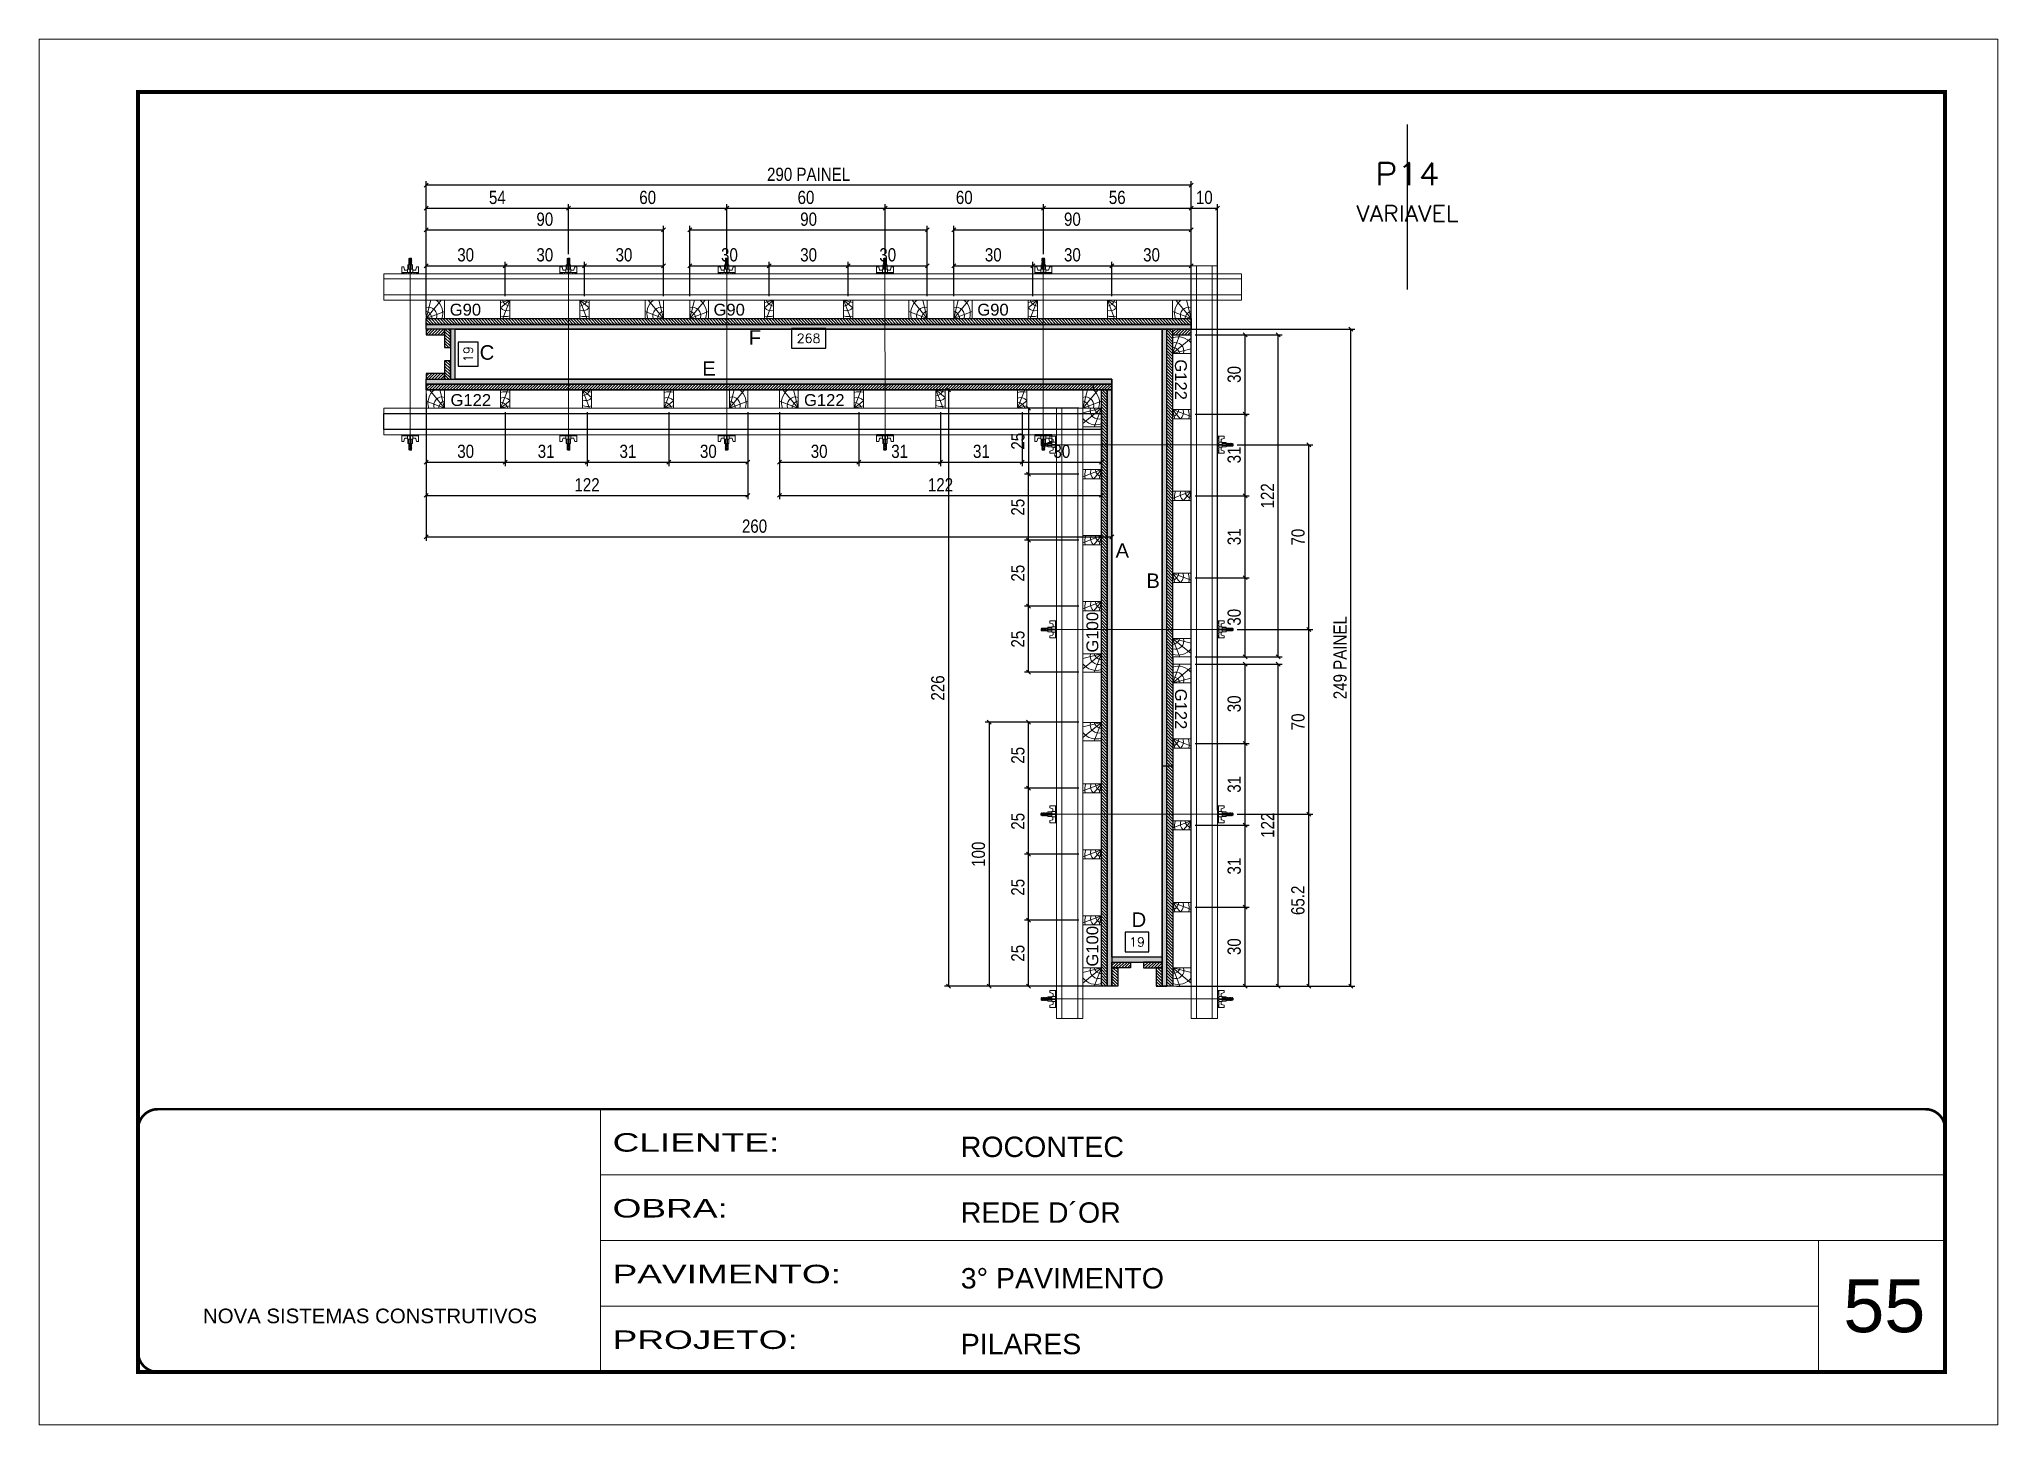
# Model space of a CAD drawing. Extents: x 2949 to 9203, y -16089 to 12527.
# Drawn here: x 6133 to 7618, y -3455 to -2405 of the extents above; entities that cross this region are included whole.
import ezdxf
from ezdxf.enums import TextEntityAlignment as Align

# ---------------------------------------------------------------- set-up
doc = ezdxf.new("R2010")
doc.units = 0
for name, pattern in [('CONTINUO', [0]), ('DASHED', [0.75, 0.5, -0.25]), ('HIDDEN', [0.375, 0.25, -0.125])]:
    doc.linetypes.add(name, pattern=pattern)
for name, color, linetype, lineweight in [('CARIMBO', 255, 'Continuous', 9), ('CONCRETO', 251, 'Continuous', 25), ('Folhas', 255, 'Continuous', 9), ('Hachura', 251, 'Continuous', 9), ('Madeira', 126, 'Continuous', 18), ('Perfil Metálico', 224, 'Continuous', 18), ('SARRAFO DE PRESSAO', 251, 'DASHED', 9), ('Texto Seção', 7, 'Continuous', 15)]:
    doc.layers.add(name, color=color, linetype=linetype, lineweight=lineweight)
for name, color, linetype in [('COTA', 241, 'Continuous'), ('MEIO_PONT', 93, 'Continuous'), ('Painéis', 200, 'Continuous'), ('SARRAFO', 251, 'Continuous'), ('Texto de Titulo', 7, 'Continuous'), ('Texto Qtd Sarr', 242, 'Continuous'), ('TEXTO_GERAL', 7, 'Continuous')]:
    doc.layers.add(name, color=color, linetype=linetype)
doc.styles.add('ARIAL', font='arial.ttf')
doc.styles.add('COTA TECNICA 2X', font='techl___.ttf', dxfattribs={"height": 10})
doc.styles.add('ROMANS', font='romans.shx')
doc.styles.add('SANSSERIF', font='sas_____.pfb')
doc.styles.add('Tecnologia', font='')
doc.styles.get('Tecnologia').set_extended_font_data('Forgotten Futurist')
doc.dimstyles.new('Cota Seção interna', dxfattribs={"dimtxt": 7, "dimasz": 6, "dimexe": 0.18, "dimexo": 2, "dimgap": -4, "dimtad": 3, "dimdec": 1, "dimlfac": 0.5, "dimzin": 12, "dimdsep": 46, "dimtxsty": 'ROMANS', "dimblk": 'ARCHTICK', "dimcen": 0.09, "dimse1": 1, "dimse2": 1, "dimsd1": 1, "dimsd2": 1, "dimclrd": 180, "dimclre": 5, "dimclrt": 1, "dimadec": 0, "dimazin": 3, "dimtfac": 1, "dimtdec": 1, "dimtofl": 0, "dimtmove": 0, "dimatfit": 3, "dimldrblk": 'ARCHTICK', "dimfxl": 1, "dimtolj": 1, "dimtzin": 0, "dimarcsym": 0})
doc.dimstyles.new('SECAO PILAR', dxfattribs={"dimtxt": 10, "dimasz": 3, "dimexe": 3, "dimexo": 3, "dimgap": 3, "dimtad": 1, "dimdec": 1, "dimlfac": 0.5, "dimzin": 12, "dimdsep": 46, "dimtxsty": 'COTA TECNICA 2X', "dimblk1": 'OBLIQUE', "dimblk2": 'OBLIQUE', "dimsah": 1, "dimcen": 0.9, "dimclrd": 256, "dimclre": 256, "dimclrt": 256, "dimadec": 1, "dimazin": 3, "dimtfac": 1, "dimtdec": 1, "dimtmove": 0, "dimatfit": 3, "dimfxl": 1, "dimtolj": 1, "dimtzin": 12, "dimarcsym": 0})
pattern_1 = [(315, (30518.1204, -12246.3875), (1.12253202, 1.12253202), [])]
pattern_2 = [(45, (16760.264, 19787.3725), (-1.12253202, 1.12253202), [])]
pattern_3 = [(315, (30526.1204, -11979.3875), (1.12253202, 1.12253202), [])]

msp = doc.modelspace()

# ---------------------------------------------------------------- texts
at = {"layer": 'CARIMBO', "style": 'ARIAL'}
msp.add_text('55', height=40, dxfattribs=at).set_placement((7500.39, -3384.6))
at = {"layer": 'Texto Seção', "color": 0, "linetype": 'Continuous', "style": 'SANSSERIF'}
for p in [(6931.04, -2869.5), (6931.04, -3107.5)]:
    msp.add_text('G100', height=9, rotation=90, dxfattribs=at).set_placement(p, align=Align.MIDDLE_LEFT)
at = {"layer": 'TEXTO_GERAL', "color": 0, "linetype": 'Continuous', "style": 'SANSSERIF'}
for s, p in [('G90', (6443.81, -2609.71)), ('G90', (6643.81, -2609.71)), ('G90', (6843.81, -2609.71)), ('G122', (6444.4, -2678.19)), ('G122', (6712.4, -2678.19))]:
    msp.add_text(s, height=9, dxfattribs=at).set_placement(p, align=Align.MIDDLE_LEFT)
at = {"layer": 'TEXTO_GERAL', "style": 'ARIAL'}
for s, p in [('F', (6675.18, -2630.78)), ('C', (6472.06, -2642.12)), ('E', (6640.38, -2654.29)), ('A', (6953.74, -2792.19)), ('B', (6977.09, -2815.09)), ('D', (6966.3, -3071.96))]:
    msp.add_text(s, height=11, dxfattribs=at).set_placement(p, align=Align.MIDDLE_CENTER)
at = {"layer": 'TEXTO_GERAL', "color": 0, "linetype": 'Continuous', "style": 'SANSSERIF'}
for p in [(6998.14, -2647.34), (6998.18, -2896.94)]:
    msp.add_text('G122', height=9, rotation=270, dxfattribs=at).set_placement(p, align=Align.MIDDLE_LEFT)

# ---------------------------------------------------------------- blocks, each defined once
blk = doc.blocks.new('9999999999')
at = {"color": 30, "linetype": 'CONTINUO'}
for p, q in [((98564.6, 34230.2), (98564.6, 34429.4)), ((98564.6, 34379.6), (99584, 34379.6)), ((98564.6, 34329.8), (99488, 34329.8)), ((99584, 34329.8), (99488, 34329.8)), ((99488, 34329.8), (99488, 34230.2)), ((98564.6, 34280), (99488, 34280))]:
    blk.add_line(p, q, dxfattribs=at)
at = {"color": 30, "linetype": 'CONTINUO', "const_width": 2}
blk.add_lwpolyline([(99584, 34230.2), (99584, 34414.4, 0.414214), (99569, 34429.4), (98229, 34429.4, 0.414214), (98214, 34414.4), (98214, 34245.2, 0.414214), (98229, 34230.2), (99584, 34230.2)], format="xyb", dxfattribs=at)
at = {"layer": 'Folhas'}
blk.add_lwpolyline([(98139, 34190.2), (99624, 34190.2), (99624, 35240.2), (98139, 35240.2)], close=True, dxfattribs=at)
at = {"layer": 'Folhas', "color": 30, "const_width": 3}
blk.add_lwpolyline([(98214, 34230.2), (99584, 34230.2), (99584, 35200.2), (98214, 35200.2)], close=True, dxfattribs=at)
at = {"color": 7, "linetype": 'Continuous', "ltscale": 5, "style": 'ARIAL'}
for s, height, p in [('ROCONTEC', 15.48, (98837.7, 34393.1)), ('REDE D´OR', 15.48, (98837.7, 34343.3)), ('3° PAVIMENTO', 15.483, (98837.7, 34293.5)), ('NOVA SISTEMAS CONSTRUTIVOS', 11.059, (98263.2, 34267.2)), ('PILARES', 15.48, (98837.7, 34243.7))]:
    blk.add_text(s, height=height, dxfattribs=at).set_placement(p)
at = {"layer": 'Folhas', "color": 7, "style": 'Tecnologia', "width": 1.5}
for s, p in [('CLIENTE:', (98573.7, 34397.2)), ('OBRA:', (98573.7, 34347.3)), ('PAVIMENTO:', (98573.7, 34297.5)), ('PROJETO:', (98573.7, 34247.7))]:
    blk.add_text(s, height=14, dxfattribs=at).set_placement(p)
blk = doc.blocks.new('*D1660')
at = {"layer": 'COTA', "color": 180, "lineweight": -2, "transparency": 16777216}
for p, q in [((6465.3, -2634.4), (6450.3, -2634.4)), ((6450.3, -2634.4), (6450.3, -2652.4)), ((6465.3, -2652.4), (6465.3, -2634.4)), ((6450.3, -2652.4), (6465.3, -2652.4))]:
    blk.add_line(p, q, dxfattribs=at)
at = {"layer": 'Defpoints', "color": 0, "transparency": 16777216}
for p in [(6448.3, -2624.4), (6448.3, -2662.4), (6469.3, -2662.4)]:
    blk.add_point(p, dxfattribs=at)
at = {"layer": 'COTA', "color": 1, "transparency": 16777216, "insert": (6457.8, -2643.4), "char_height": 7, "attachment_point": 5, "rotation": 90, "style": 'ROMANS'}
blk.add_mtext('\\A1;19', dxfattribs=at)
blk = doc.blocks.new('_ArchTick')
at = {"color": 0, "linetype": 'ByBlock', "const_width": 0.15}
blk.add_lwpolyline([(-0.5, -0.5), (0.5, 0.5)], dxfattribs=at)
blk = doc.blocks.new('*D1661')
at = {"layer": 'COTA', "color": 180, "lineweight": -2, "transparency": 16777216}
for p, q in [((6973.9, -3081.4), (6955.9, -3081.4)), ((6955.9, -3081.4), (6955.9, -3096.4)), ((6973.9, -3096.4), (6973.9, -3081.4)), ((6955.9, -3096.4), (6973.9, -3096.4))]:
    blk.add_line(p, q, dxfattribs=at)
at = {"layer": 'Defpoints', "color": 0, "transparency": 16777216}
for p in [(6945.9, -3100.4), (6983.9, -3100.4), (6983.9, -3100.4)]:
    blk.add_point(p, dxfattribs=at)
at = {"layer": 'COTA', "color": 1, "transparency": 16777216, "insert": (6964.9, -3088.9), "char_height": 7, "attachment_point": 5, "style": 'ROMANS'}
blk.add_mtext('\\A1;19', dxfattribs=at)
blk = doc.blocks.new('*D1701')
at = {"layer": 'COTA', "color": 180, "lineweight": -2, "transparency": 16777216}
for p, q in [((6728.9, -2623.9), (6702.9, -2623.9)), ((6702.9, -2623.9), (6702.9, -2638.9)), ((6728.9, -2638.9), (6728.9, -2623.9)), ((6702.9, -2638.9), (6728.9, -2638.9))]:
    blk.add_line(p, q, dxfattribs=at)
at = {"layer": 'Defpoints', "color": 0, "transparency": 16777216}
for p in [(6447.9, -2624.4), (6983.9, -2624.4), (6447.9, -2642.9)]:
    blk.add_point(p, dxfattribs=at)
at = {"layer": 'COTA', "color": 1, "transparency": 16777216, "insert": (6715.9, -2631.4), "char_height": 7, "attachment_point": 5, "style": 'ROMANS'}
blk.add_mtext('\\A1;268', dxfattribs=at)
blk = doc.blocks.new('C')
at = {"layer": 'Hachura', "color": 0}
for p, q in [((0, 3.22), (0, -3.22)), ((0.45, 3.22), (0, 3.22)), ((0.46, 3.16), (0, 3.16)), ((0.46, 3.05), (0, 3.05)), ((0.46, 2.88), (0, 2.88)), ((0, 2.75), (0, -1.16)), ((0.46, 2.65), (0, 2.65)), ((0.46, 2.23), (0, 2.23)), ((0.46, 1.51), (0, 1.51)), ((0.39, 0.49), (0.17, 0.49)), ((0.45, -3.23), (0.45, 3.22)), ((0.45, 3.22), (2.58, 3.22)), ((1.74, 0.97), (0.45, 0.97)), ((1.45, 0.1), (0.45, 0.1)), ((1.35, 1.94), (1.35, 0.96)), ((2.58, 2.39), (1.47, 2.09)), ((1.74, -0.97), (1.74, 0.97)), ((1.74, 0.97), (1.74, 0.84)), ((1.74, 0.97), (1.74, 0.84)), ((1.74, 0.84), (3.35, 0.84)), ((3.35, 0.45), (1.74, 0.45)), ((2.58, 3.22), (2.58, 2.39)), ((3.32, 0.84), (3.32, -0.84)), ((3.35, 0.84), (3.35, -0.84)), ((3.68, 0.45), (3.35, 0.45)), ((3.84, -0.52), (3.35, 0.45)), ((3.35, 0.06), (3.67, -0.57)), ((3.68, 0.45), (4.16, -0.52)), ((3.72, 0.5), (4.25, -0.57)), ((4.37, -0.55), (3.83, 0.53)), ((4.15, 0.45), (3.93, 0.45)), ((4.42, -0.52), (3.93, 0.45)), ((4.15, 0.45), (4.26, 0.45)), ((4.26, 0.45), (4.74, -0.52)), ((4.3, 0.5), (4.83, -0.57)), ((4.95, -0.55), (4.41, 0.53)), ((4.51, 0.45), (4.84, 0.45)), ((5, -0.52), (4.51, 0.45)), ((4.84, 0.45), (5.32, -0.52)), ((4.88, 0.5), (5.41, -0.57)), ((5.53, -0.55), (4.99, 0.53)), ((5.58, -0.52), (5.09, 0.45)), ((5.42, 0.45), (5.09, 0.45)), ((5.58, -0.52), (5.09, 0.45)), ((5.42, 0.45), (5.74, -0.19)), ((5.46, 0.5), (5.74, -0.07)), ((5.74, 0.19), (5.57, 0.53)), ((5.74, 0.32), (5.68, 0.45)), ((5.68, 0.45), (5.74, 0.45)), ((5.74, 0.45), (5.9, 0.29)), ((5.74, 0.45), (5.74, -0.52)), ((5.9, -0.36), (5.9, 0.29)), ((0.45, 0), (0, 0)), ((0.46, -1.52), (0, -1.52)), ((0.46, -2.23), (0, -2.23)), ((0.46, -2.65), (0, -2.65)), ((0.46, -2.88), (0, -2.88)), ((0.46, -3.05), (0, -3.05)), ((0.46, -3.16), (0, -3.16)), ((0, -3.22), (2.57, -3.22)), ((0.08, -0.48), (0.29, -0.48)), ((0.29, -0.48), (0.4, -0.48)), ((0.45, 0), (0.45, -0.97)), ((0.45, -0.16), (1.45, -0.16)), ((0.45, -0.65), (0.45, -0.32)), ((0.45, -3.23), (0.45, -0.65)), ((0.45, -0.97), (1.74, -0.97)), ((1.35, -1.94), (1.35, -0.97)), ((2.58, -2.39), (1.47, -2.1)), ((3.35, -0.32), (1.74, -0.32)), ((3.35, -0.84), (1.74, -0.84)), ((2.58, -3.23), (2.58, -2.39)), ((3.35, -0.07), (3.58, -0.52)), ((3.35, -0.52), (3.58, -0.52)), ((3.84, -0.52), (4.16, -0.52)), ((4.42, -0.52), (4.74, -0.52)), ((4.63, -0.52), (4.74, -0.52)), ((5, -0.52), (5.32, -0.52)), ((5.58, -0.52), (5.74, -0.52)), ((5.74, -0.52), (5.9, -0.36)), ((5.74, -0.52), (5.74, -0.52))]:
    blk.add_line(p, q, dxfattribs=at)
for centre, radius, start, end in [((1.52, 1.94), 0.161, 104.74356, 180), ((1.44, -0.03), 0.129, 272.69497, 87.30503), ((3.81, 0.39), 0.143, 25.56881, 154.43119), ((4.39, 0.39), 0.143, 25.56881, 154.43119), ((4.97, 0.39), 0.143, 25.56881, 154.43119), ((5.55, 0.39), 0.143, 25.56881, 154.43119), ((0.17, -0.37), 0.174, 221.74404, 317.85924), ((1.52, -1.94), 0.161, 180, 255.25644), ((3.71, -0.4), 0.174, 222.14076, 318.25596), ((4.29, -0.4), 0.174, 222.14076, 318.25596), ((4.87, -0.4), 0.174, 222.14076, 318.25596), ((5.45, -0.4), 0.174, 222.14076, 318.25596), ((5.61, -0.4), 0.174, 317.85924, 318.25596)]:
    blk.add_arc(centre, radius, start, end, dxfattribs=at)
blk = doc.blocks.new('titulo1')
at = {"layer": 'Defpoints', "color": 252, "linetype": 'HIDDEN', "ltscale": 2}
blk.add_line((0, 0), (0, 125), dxfattribs=at)
at = {"layer": 'Defpoints', "style": 'ROMANS', "oblique": 15}
blk.add_attdef('FOLHA', text='', height=10, dxfattribs=at).set_placement((0, 15.6), align=Align.MIDDLE_CENTER)
at = {"layer": 'Texto Qtd Sarr', "color": 3, "style": 'ROMANS', "oblique": 15}
for tag, height, p in [('TITULO', 17, (0, 71.4)), ('SEÇÃO', 12, (0, 41.5))]:
    blk.add_attdef(tag, text='', height=height, dxfattribs=at).set_placement(p, align=Align.MIDDLE_CENTER)
blk = doc.blocks.new('_Oblique')
at = {"color": 0, "linetype": 'ByBlock', "lineweight": -2}
blk.add_line((-0.5, -0.5), (0.5, 0.5), dxfattribs=at)
blk = doc.blocks.new('*D1728')
at = {"layer": 'COTA', "lineweight": -2, "transparency": 16777216}
for p, q in [((6425.9, -2613.4), (6425.9, -2512.3)), ((7005.9, -2515.3), (6425.9, -2515.3)), ((7005.9, -2613.4), (7005.9, -2512.3))]:
    blk.add_line(p, q, dxfattribs=at)
at = {"layer": 'Defpoints', "color": 0, "transparency": 16777216}
for p in [(6425.9, -2515.3), (6425.9, -2616.4), (7005.9, -2616.4)]:
    blk.add_point(p, dxfattribs=at)
at = {"layer": 'COTA', "lineweight": -2, "transparency": 16777216, "xscale": 3, "yscale": 3, "zscale": 3, "rotation": 180}
blk.add_blockref('_Oblique', (6425.9, -2515.3), dxfattribs=at)
at = {"layer": 'COTA', "lineweight": -2, "transparency": 16777216, "xscale": 3, "yscale": 3, "zscale": 3}
blk.add_blockref('_Oblique', (7005.9, -2515.3), dxfattribs=at)
at = {"layer": 'COTA', "transparency": 16777216, "insert": (6715.9, -2507.2), "char_height": 10, "attachment_point": 5, "style": 'COTA TECNICA 2X'}
blk.add_mtext('\\A1;290 PAINEL', dxfattribs=at)
blk = doc.blocks.new('*D1729')
at = {"layer": 'COTA', "lineweight": -2, "transparency": 16777216}
for p, q in [((6425.9, -2673.4), (6425.9, -2784.9)), ((6945.9, -2673.4), (6945.9, -2784.9)), ((6425.9, -2781.9), (6945.9, -2781.9))]:
    blk.add_line(p, q, dxfattribs=at)
at = {"layer": 'Defpoints', "color": 0, "transparency": 16777216}
for p in [(6425.9, -2670.4), (6945.9, -2670.4), (6945.9, -2781.9)]:
    blk.add_point(p, dxfattribs=at)
at = {"layer": 'COTA', "lineweight": -2, "transparency": 16777216, "xscale": 3, "yscale": 3, "zscale": 3, "rotation": 180}
blk.add_blockref('_Oblique', (6425.9, -2781.9), dxfattribs=at)
at = {"layer": 'COTA', "lineweight": -2, "transparency": 16777216, "xscale": 3, "yscale": 3, "zscale": 3}
blk.add_blockref('_Oblique', (6945.9, -2781.9), dxfattribs=at)
at = {"layer": 'COTA', "transparency": 16777216, "insert": (6674.9, -2773.8), "char_height": 10, "attachment_point": 5, "style": 'COTA TECNICA 2X'}
blk.add_mtext('\\A1;260', dxfattribs=at)
blk = doc.blocks.new('*D1730')
at = {"layer": 'COTA', "lineweight": -2, "transparency": 16777216}
for p, q in [((6994.9, -2624.4), (7130, -2624.4)), ((7127, -3122.4), (7127, -2624.4)), ((6994.9, -3122.4), (7130, -3122.4))]:
    blk.add_line(p, q, dxfattribs=at)
at = {"layer": 'Defpoints', "color": 0, "transparency": 16777216}
for p in [(6991.9, -2624.4), (7127, -2624.4), (6991.9, -3122.4)]:
    blk.add_point(p, dxfattribs=at)
at = {"layer": 'COTA', "lineweight": -2, "transparency": 16777216, "xscale": 3, "yscale": 3, "zscale": 3}
for p, rotation in [((7127, -2624.4), 90), ((7127, -3122.4), 270)]:
    blk.add_blockref('_Oblique', p, dxfattribs=dict(at, rotation=rotation))
at = {"layer": 'COTA', "transparency": 16777216, "insert": (7118.9, -2873.4), "char_height": 10, "attachment_point": 5, "rotation": 90, "style": 'COTA TECNICA 2X'}
blk.add_mtext('\\A1;249 PAINEL', dxfattribs=at)
blk = doc.blocks.new('*D1731')
at = {"layer": 'COTA', "lineweight": -2, "transparency": 16777216}
for p, q in [((6942.9, -2670.4), (6819, -2670.4)), ((6822, -2670.4), (6822, -3122.4)), ((6942.9, -3122.4), (6819, -3122.4))]:
    blk.add_line(p, q, dxfattribs=at)
at = {"layer": 'Defpoints', "color": 0, "transparency": 16777216}
for p in [(6945.9, -2670.4), (6822, -3122.4), (6945.9, -3122.4)]:
    blk.add_point(p, dxfattribs=at)
at = {"layer": 'COTA', "lineweight": -2, "transparency": 16777216, "xscale": 3, "yscale": 3, "zscale": 3}
for p, rotation in [((6822, -2670.4), 90), ((6822, -3122.4), 270)]:
    blk.add_blockref('_Oblique', p, dxfattribs=dict(at, rotation=rotation))
at = {"layer": 'COTA', "transparency": 16777216, "insert": (6813.9, -2896.4), "char_height": 10, "attachment_point": 5, "rotation": 90, "style": 'COTA TECNICA 2X'}
blk.add_mtext('\\A1;226', dxfattribs=at)
blk = doc.blocks.new('PONTALETE')
at = {"layer": 'Madeira'}
for q in [(2.71, 7), (7, 5.76), (7, 1.74)]:
    blk.add_line((0, 0), q, dxfattribs=at)
blk.add_lwpolyline([(0, 0), (7, 0), (7, 7), (0, 7)], close=True, dxfattribs=at)
for centre, radius, start, end in [((2.04, 0.06), 6.23, 37.28179, 109.09128), ((1.09, 0.9), 3.19, 343.60304, 109.98471), ((-0.21, -0.78), 3.09, 14.63219, 86.0383)]:
    blk.add_arc(centre, radius, start, end, dxfattribs=at)
blk = doc.blocks.new('MEIO PONTALETE')
at = {"layer": 'Madeira'}
for q in [(2.71, 7), (3.5, 2.88), (3.5, 0.87)]:
    blk.add_line((0, 0), q, dxfattribs=at)
blk.add_lwpolyline([(0, 0), (3.5, 0), (3.5, 7), (0, 7)], close=True, dxfattribs=at)
for centre, radius, start, end in [((2.04, 0.06), 6.23, 76.44987, 109.09128), ((1.09, 0.9), 3.19, 40.90626, 109.98471), ((-0.21, -0.78), 3.09, 14.63219, 86.0383)]:
    blk.add_arc(centre, radius, start, end, dxfattribs=at)
blk = doc.blocks.new('*D1732')
at = {"layer": 'COTA', "lineweight": -2, "transparency": 16777216}
for p, q in [((6425.9, -2599.4), (6425.9, -2573.4)), ((6425.9, -2576.4), (6485.9, -2576.4)), ((6485.9, -2599.4), (6485.9, -2573.4))]:
    blk.add_line(p, q, dxfattribs=at)
at = {"layer": 'Defpoints', "color": 0, "transparency": 16777216}
for p in [(6485.9, -2576.4), (6425.9, -2602.4), (6485.9, -2602.4)]:
    blk.add_point(p, dxfattribs=at)
at = {"layer": 'COTA', "lineweight": -2, "transparency": 16777216, "xscale": 3, "yscale": 3, "zscale": 3, "rotation": 180}
blk.add_blockref('_Oblique', (6425.9, -2576.4), dxfattribs=at)
at = {"layer": 'COTA', "lineweight": -2, "transparency": 16777216, "xscale": 3, "yscale": 3, "zscale": 3}
blk.add_blockref('_Oblique', (6485.9, -2576.4), dxfattribs=at)
at = {"layer": 'COTA', "transparency": 16777216, "insert": (6455.9, -2568.2), "char_height": 10, "attachment_point": 5, "style": 'COTA TECNICA 2X'}
blk.add_mtext('\\A1;30', dxfattribs=at)
blk = doc.blocks.new('*D1733')
at = {"layer": 'COTA', "lineweight": -2, "transparency": 16777216}
for p, q in [((6485.9, -2599.4), (6485.9, -2573.4)), ((6485.9, -2576.4), (6545.9, -2576.4)), ((6545.9, -2599.4), (6545.9, -2573.4))]:
    blk.add_line(p, q, dxfattribs=at)
at = {"layer": 'Defpoints', "color": 0, "transparency": 16777216}
for p in [(6545.9, -2576.4), (6485.9, -2602.4), (6545.9, -2602.4)]:
    blk.add_point(p, dxfattribs=at)
at = {"layer": 'COTA', "lineweight": -2, "transparency": 16777216, "xscale": 3, "yscale": 3, "zscale": 3, "rotation": 180}
blk.add_blockref('_Oblique', (6485.9, -2576.4), dxfattribs=at)
at = {"layer": 'COTA', "lineweight": -2, "transparency": 16777216, "xscale": 3, "yscale": 3, "zscale": 3}
blk.add_blockref('_Oblique', (6545.9, -2576.4), dxfattribs=at)
at = {"layer": 'COTA', "transparency": 16777216, "insert": (6515.9, -2568.2), "char_height": 10, "attachment_point": 5, "style": 'COTA TECNICA 2X'}
blk.add_mtext('\\A1;30', dxfattribs=at)
blk = doc.blocks.new('*D1734')
at = {"layer": 'COTA', "lineweight": -2, "transparency": 16777216}
for p, q in [((6545.9, -2599.4), (6545.9, -2573.4)), ((6545.9, -2576.4), (6605.9, -2576.4)), ((6605.9, -2599.4), (6605.9, -2573.4))]:
    blk.add_line(p, q, dxfattribs=at)
at = {"layer": 'Defpoints', "color": 0, "transparency": 16777216}
for p in [(6605.9, -2576.4), (6545.9, -2602.4), (6605.9, -2602.4)]:
    blk.add_point(p, dxfattribs=at)
at = {"layer": 'COTA', "lineweight": -2, "transparency": 16777216, "xscale": 3, "yscale": 3, "zscale": 3, "rotation": 180}
blk.add_blockref('_Oblique', (6545.9, -2576.4), dxfattribs=at)
at = {"layer": 'COTA', "lineweight": -2, "transparency": 16777216, "xscale": 3, "yscale": 3, "zscale": 3}
blk.add_blockref('_Oblique', (6605.9, -2576.4), dxfattribs=at)
at = {"layer": 'COTA', "transparency": 16777216, "insert": (6575.9, -2568.2), "char_height": 10, "attachment_point": 5, "style": 'COTA TECNICA 2X'}
blk.add_mtext('\\A1;30', dxfattribs=at)
blk = doc.blocks.new('*D1735')
at = {"layer": 'COTA', "lineweight": -2, "transparency": 16777216}
for p, q in [((6425.9, -2599.4), (6425.9, -2546.3)), ((6425.9, -2549.3), (6605.9, -2549.3)), ((6605.9, -2599.4), (6605.9, -2546.3))]:
    blk.add_line(p, q, dxfattribs=at)
at = {"layer": 'Defpoints', "color": 0, "transparency": 16777216}
for p in [(6605.9, -2549.3), (6425.9, -2602.4), (6605.9, -2602.4)]:
    blk.add_point(p, dxfattribs=at)
at = {"layer": 'COTA', "lineweight": -2, "transparency": 16777216, "xscale": 3, "yscale": 3, "zscale": 3, "rotation": 180}
blk.add_blockref('_Oblique', (6425.9, -2549.3), dxfattribs=at)
at = {"layer": 'COTA', "lineweight": -2, "transparency": 16777216, "xscale": 3, "yscale": 3, "zscale": 3}
blk.add_blockref('_Oblique', (6605.9, -2549.3), dxfattribs=at)
at = {"layer": 'COTA', "transparency": 16777216, "insert": (6515.9, -2541.2), "char_height": 10, "attachment_point": 5, "style": 'COTA TECNICA 2X'}
blk.add_mtext('\\A1;90', dxfattribs=at)
blk = doc.blocks.new('*D1689')
at = {"layer": 'COTA', "lineweight": -2, "transparency": 16777216}
for p, q in [((6625.9, -2599.4), (6625.9, -2573.4)), ((6625.9, -2576.4), (6685.9, -2576.4)), ((6685.9, -2599.4), (6685.9, -2573.4))]:
    blk.add_line(p, q, dxfattribs=at)
at = {"layer": 'Defpoints', "color": 0, "transparency": 16777216}
for p in [(6685.9, -2576.4), (6625.9, -2602.4), (6685.9, -2602.4)]:
    blk.add_point(p, dxfattribs=at)
at = {"layer": 'COTA', "lineweight": -2, "transparency": 16777216, "xscale": 3, "yscale": 3, "zscale": 3, "rotation": 180}
blk.add_blockref('_Oblique', (6625.9, -2576.4), dxfattribs=at)
at = {"layer": 'COTA', "lineweight": -2, "transparency": 16777216, "xscale": 3, "yscale": 3, "zscale": 3}
blk.add_blockref('_Oblique', (6685.9, -2576.4), dxfattribs=at)
at = {"layer": 'COTA', "transparency": 16777216, "insert": (6655.9, -2568.2), "char_height": 10, "attachment_point": 5, "style": 'COTA TECNICA 2X'}
blk.add_mtext('\\A1;30', dxfattribs=at)
blk = doc.blocks.new('*D1690')
at = {"layer": 'COTA', "lineweight": -2, "transparency": 16777216}
for p, q in [((6685.9, -2599.4), (6685.9, -2573.4)), ((6685.9, -2576.4), (6745.9, -2576.4)), ((6745.9, -2599.4), (6745.9, -2573.4))]:
    blk.add_line(p, q, dxfattribs=at)
at = {"layer": 'Defpoints', "color": 0, "transparency": 16777216}
for p in [(6745.9, -2576.4), (6685.9, -2602.4), (6745.9, -2602.4)]:
    blk.add_point(p, dxfattribs=at)
at = {"layer": 'COTA', "lineweight": -2, "transparency": 16777216, "xscale": 3, "yscale": 3, "zscale": 3, "rotation": 180}
blk.add_blockref('_Oblique', (6685.9, -2576.4), dxfattribs=at)
at = {"layer": 'COTA', "lineweight": -2, "transparency": 16777216, "xscale": 3, "yscale": 3, "zscale": 3}
blk.add_blockref('_Oblique', (6745.9, -2576.4), dxfattribs=at)
at = {"layer": 'COTA', "transparency": 16777216, "insert": (6715.9, -2568.2), "char_height": 10, "attachment_point": 5, "style": 'COTA TECNICA 2X'}
blk.add_mtext('\\A1;30', dxfattribs=at)
blk = doc.blocks.new('*D1691')
at = {"layer": 'COTA', "lineweight": -2, "transparency": 16777216}
for p, q in [((6745.9, -2599.4), (6745.9, -2573.4)), ((6745.9, -2576.4), (6805.9, -2576.4)), ((6805.9, -2599.4), (6805.9, -2573.4))]:
    blk.add_line(p, q, dxfattribs=at)
at = {"layer": 'Defpoints', "color": 0, "transparency": 16777216}
for p in [(6805.9, -2576.4), (6745.9, -2602.4), (6805.9, -2602.4)]:
    blk.add_point(p, dxfattribs=at)
at = {"layer": 'COTA', "lineweight": -2, "transparency": 16777216, "xscale": 3, "yscale": 3, "zscale": 3, "rotation": 180}
blk.add_blockref('_Oblique', (6745.9, -2576.4), dxfattribs=at)
at = {"layer": 'COTA', "lineweight": -2, "transparency": 16777216, "xscale": 3, "yscale": 3, "zscale": 3}
blk.add_blockref('_Oblique', (6805.9, -2576.4), dxfattribs=at)
at = {"layer": 'COTA', "transparency": 16777216, "insert": (6775.9, -2568.2), "char_height": 10, "attachment_point": 5, "style": 'COTA TECNICA 2X'}
blk.add_mtext('\\A1;30', dxfattribs=at)
blk = doc.blocks.new('*D1692')
at = {"layer": 'COTA', "lineweight": -2, "transparency": 16777216}
for p, q in [((6625.9, -2599.4), (6625.9, -2546.3)), ((6625.9, -2549.3), (6805.9, -2549.3)), ((6805.9, -2599.4), (6805.9, -2546.3))]:
    blk.add_line(p, q, dxfattribs=at)
at = {"layer": 'Defpoints', "color": 0, "transparency": 16777216}
for p in [(6805.9, -2549.3), (6625.9, -2602.4), (6805.9, -2602.4)]:
    blk.add_point(p, dxfattribs=at)
at = {"layer": 'COTA', "lineweight": -2, "transparency": 16777216, "xscale": 3, "yscale": 3, "zscale": 3, "rotation": 180}
blk.add_blockref('_Oblique', (6625.9, -2549.3), dxfattribs=at)
at = {"layer": 'COTA', "lineweight": -2, "transparency": 16777216, "xscale": 3, "yscale": 3, "zscale": 3}
blk.add_blockref('_Oblique', (6805.9, -2549.3), dxfattribs=at)
at = {"layer": 'COTA', "transparency": 16777216, "insert": (6715.9, -2541.2), "char_height": 10, "attachment_point": 5, "style": 'COTA TECNICA 2X'}
blk.add_mtext('\\A1;90', dxfattribs=at)
blk = doc.blocks.new('*D1693')
at = {"layer": 'COTA', "lineweight": -2, "transparency": 16777216}
for p, q in [((6825.9, -2599.4), (6825.9, -2573.4)), ((6825.9, -2576.4), (6885.9, -2576.4)), ((6885.9, -2599.4), (6885.9, -2573.4))]:
    blk.add_line(p, q, dxfattribs=at)
at = {"layer": 'Defpoints', "color": 0, "transparency": 16777216}
for p in [(6885.9, -2576.4), (6825.9, -2602.4), (6885.9, -2602.4)]:
    blk.add_point(p, dxfattribs=at)
at = {"layer": 'COTA', "lineweight": -2, "transparency": 16777216, "xscale": 3, "yscale": 3, "zscale": 3, "rotation": 180}
blk.add_blockref('_Oblique', (6825.9, -2576.4), dxfattribs=at)
at = {"layer": 'COTA', "lineweight": -2, "transparency": 16777216, "xscale": 3, "yscale": 3, "zscale": 3}
blk.add_blockref('_Oblique', (6885.9, -2576.4), dxfattribs=at)
at = {"layer": 'COTA', "transparency": 16777216, "insert": (6855.9, -2568.2), "char_height": 10, "attachment_point": 5, "style": 'COTA TECNICA 2X'}
blk.add_mtext('\\A1;30', dxfattribs=at)
blk = doc.blocks.new('*D1694')
at = {"layer": 'COTA', "lineweight": -2, "transparency": 16777216}
for p, q in [((6885.9, -2599.4), (6885.9, -2573.4)), ((6885.9, -2576.4), (6945.9, -2576.4)), ((6945.9, -2599.4), (6945.9, -2573.4))]:
    blk.add_line(p, q, dxfattribs=at)
at = {"layer": 'Defpoints', "color": 0, "transparency": 16777216}
for p in [(6945.9, -2576.4), (6885.9, -2602.4), (6945.9, -2602.4)]:
    blk.add_point(p, dxfattribs=at)
at = {"layer": 'COTA', "lineweight": -2, "transparency": 16777216, "xscale": 3, "yscale": 3, "zscale": 3, "rotation": 180}
blk.add_blockref('_Oblique', (6885.9, -2576.4), dxfattribs=at)
at = {"layer": 'COTA', "lineweight": -2, "transparency": 16777216, "xscale": 3, "yscale": 3, "zscale": 3}
blk.add_blockref('_Oblique', (6945.9, -2576.4), dxfattribs=at)
at = {"layer": 'COTA', "transparency": 16777216, "insert": (6915.9, -2568.2), "char_height": 10, "attachment_point": 5, "style": 'COTA TECNICA 2X'}
blk.add_mtext('\\A1;30', dxfattribs=at)
blk = doc.blocks.new('*D1695')
at = {"layer": 'COTA', "lineweight": -2, "transparency": 16777216}
for p, q in [((6945.9, -2599.4), (6945.9, -2573.4)), ((6945.9, -2576.4), (7005.9, -2576.4)), ((7005.9, -2599.4), (7005.9, -2573.4))]:
    blk.add_line(p, q, dxfattribs=at)
at = {"layer": 'Defpoints', "color": 0, "transparency": 16777216}
for p in [(7005.9, -2576.4), (6945.9, -2602.4), (7005.9, -2602.4)]:
    blk.add_point(p, dxfattribs=at)
at = {"layer": 'COTA', "lineweight": -2, "transparency": 16777216, "xscale": 3, "yscale": 3, "zscale": 3, "rotation": 180}
blk.add_blockref('_Oblique', (6945.9, -2576.4), dxfattribs=at)
at = {"layer": 'COTA', "lineweight": -2, "transparency": 16777216, "xscale": 3, "yscale": 3, "zscale": 3}
blk.add_blockref('_Oblique', (7005.9, -2576.4), dxfattribs=at)
at = {"layer": 'COTA', "transparency": 16777216, "insert": (6975.9, -2568.2), "char_height": 10, "attachment_point": 5, "style": 'COTA TECNICA 2X'}
blk.add_mtext('\\A1;30', dxfattribs=at)
blk = doc.blocks.new('*D1696')
at = {"layer": 'COTA', "lineweight": -2, "transparency": 16777216}
for p, q in [((6825.9, -2599.4), (6825.9, -2546.3)), ((6825.9, -2549.3), (7005.9, -2549.3)), ((7005.9, -2599.4), (7005.9, -2546.3))]:
    blk.add_line(p, q, dxfattribs=at)
at = {"layer": 'Defpoints', "color": 0, "transparency": 16777216}
for p in [(7005.9, -2549.3), (6825.9, -2602.4), (7005.9, -2602.4)]:
    blk.add_point(p, dxfattribs=at)
at = {"layer": 'COTA', "lineweight": -2, "transparency": 16777216, "xscale": 3, "yscale": 3, "zscale": 3, "rotation": 180}
blk.add_blockref('_Oblique', (6825.9, -2549.3), dxfattribs=at)
at = {"layer": 'COTA', "lineweight": -2, "transparency": 16777216, "xscale": 3, "yscale": 3, "zscale": 3}
blk.add_blockref('_Oblique', (7005.9, -2549.3), dxfattribs=at)
at = {"layer": 'COTA', "transparency": 16777216, "insert": (6915.9, -2541.2), "char_height": 10, "attachment_point": 5, "style": 'COTA TECNICA 2X'}
blk.add_mtext('\\A1;90', dxfattribs=at)
blk = doc.blocks.new('*D1736')
at = {"layer": 'COTA', "lineweight": -2, "transparency": 16777216}
for p, q in [((6425.9, -2687.4), (6425.9, -2728.3)), ((6485.9, -2687.4), (6485.9, -2728.3)), ((6425.9, -2725.3), (6485.9, -2725.3))]:
    blk.add_line(p, q, dxfattribs=at)
at = {"layer": 'Defpoints', "color": 0, "transparency": 16777216}
for p in [(6425.9, -2684.4), (6485.9, -2684.4), (6485.9, -2725.3)]:
    blk.add_point(p, dxfattribs=at)
at = {"layer": 'COTA', "lineweight": -2, "transparency": 16777216, "xscale": 3, "yscale": 3, "zscale": 3, "rotation": 180}
blk.add_blockref('_Oblique', (6425.9, -2725.3), dxfattribs=at)
at = {"layer": 'COTA', "lineweight": -2, "transparency": 16777216, "xscale": 3, "yscale": 3, "zscale": 3}
blk.add_blockref('_Oblique', (6485.9, -2725.3), dxfattribs=at)
at = {"layer": 'COTA', "transparency": 16777216, "insert": (6455.9, -2717.1), "char_height": 10, "attachment_point": 5, "style": 'COTA TECNICA 2X'}
blk.add_mtext('\\A1;30', dxfattribs=at)
blk = doc.blocks.new('*D1737')
at = {"layer": 'COTA', "lineweight": -2, "transparency": 16777216}
for p, q in [((6485.9, -2687.4), (6485.9, -2728.3)), ((6547.9, -2687.4), (6547.9, -2728.3)), ((6485.9, -2725.3), (6547.9, -2725.3))]:
    blk.add_line(p, q, dxfattribs=at)
at = {"layer": 'Defpoints', "color": 0, "transparency": 16777216}
for p in [(6485.9, -2684.4), (6547.9, -2684.4), (6547.9, -2725.3)]:
    blk.add_point(p, dxfattribs=at)
at = {"layer": 'COTA', "lineweight": -2, "transparency": 16777216, "xscale": 3, "yscale": 3, "zscale": 3, "rotation": 180}
blk.add_blockref('_Oblique', (6485.9, -2725.3), dxfattribs=at)
at = {"layer": 'COTA', "lineweight": -2, "transparency": 16777216, "xscale": 3, "yscale": 3, "zscale": 3}
blk.add_blockref('_Oblique', (6547.9, -2725.3), dxfattribs=at)
at = {"layer": 'COTA', "transparency": 16777216, "insert": (6516.9, -2717.1), "char_height": 10, "attachment_point": 5, "style": 'COTA TECNICA 2X'}
blk.add_mtext('\\A1;31', dxfattribs=at)
blk = doc.blocks.new('*D1738')
at = {"layer": 'COTA', "lineweight": -2, "transparency": 16777216}
for p, q in [((6547.9, -2687.4), (6547.9, -2728.3)), ((6609.9, -2687.4), (6609.9, -2728.3)), ((6547.9, -2725.3), (6609.9, -2725.3))]:
    blk.add_line(p, q, dxfattribs=at)
at = {"layer": 'Defpoints', "color": 0, "transparency": 16777216}
for p in [(6547.9, -2684.4), (6609.9, -2684.4), (6609.9, -2725.3)]:
    blk.add_point(p, dxfattribs=at)
at = {"layer": 'COTA', "lineweight": -2, "transparency": 16777216, "xscale": 3, "yscale": 3, "zscale": 3, "rotation": 180}
blk.add_blockref('_Oblique', (6547.9, -2725.3), dxfattribs=at)
at = {"layer": 'COTA', "lineweight": -2, "transparency": 16777216, "xscale": 3, "yscale": 3, "zscale": 3}
blk.add_blockref('_Oblique', (6609.9, -2725.3), dxfattribs=at)
at = {"layer": 'COTA', "transparency": 16777216, "insert": (6578.9, -2717.1), "char_height": 10, "attachment_point": 5, "style": 'COTA TECNICA 2X'}
blk.add_mtext('\\A1;31', dxfattribs=at)
blk = doc.blocks.new('*D1706')
at = {"layer": 'COTA', "lineweight": -2, "transparency": 16777216}
for p, q in [((6609.9, -2687.4), (6609.9, -2728.3)), ((6669.9, -2687.4), (6669.9, -2728.3)), ((6609.9, -2725.3), (6669.9, -2725.3))]:
    blk.add_line(p, q, dxfattribs=at)
at = {"layer": 'Defpoints', "color": 0, "transparency": 16777216}
for p in [(6609.9, -2684.4), (6669.9, -2684.4), (6669.9, -2725.3)]:
    blk.add_point(p, dxfattribs=at)
at = {"layer": 'COTA', "lineweight": -2, "transparency": 16777216, "xscale": 3, "yscale": 3, "zscale": 3, "rotation": 180}
blk.add_blockref('_Oblique', (6609.9, -2725.3), dxfattribs=at)
at = {"layer": 'COTA', "lineweight": -2, "transparency": 16777216, "xscale": 3, "yscale": 3, "zscale": 3}
blk.add_blockref('_Oblique', (6669.9, -2725.3), dxfattribs=at)
at = {"layer": 'COTA', "transparency": 16777216, "insert": (6639.9, -2717.1), "char_height": 10, "attachment_point": 5, "style": 'COTA TECNICA 2X'}
blk.add_mtext('\\A1;30', dxfattribs=at)
blk = doc.blocks.new('*D1707')
at = {"layer": 'COTA', "lineweight": -2, "transparency": 16777216}
for p, q in [((6425.9, -2687.4), (6425.9, -2753.4)), ((6669.9, -2687.4), (6669.9, -2753.4)), ((6425.9, -2750.4), (6669.9, -2750.4))]:
    blk.add_line(p, q, dxfattribs=at)
at = {"layer": 'Defpoints', "color": 0, "transparency": 16777216}
for p in [(6425.9, -2684.4), (6669.9, -2684.4), (6669.9, -2750.4)]:
    blk.add_point(p, dxfattribs=at)
at = {"layer": 'COTA', "lineweight": -2, "transparency": 16777216, "xscale": 3, "yscale": 3, "zscale": 3, "rotation": 180}
blk.add_blockref('_Oblique', (6425.9, -2750.4), dxfattribs=at)
at = {"layer": 'COTA', "lineweight": -2, "transparency": 16777216, "xscale": 3, "yscale": 3, "zscale": 3}
blk.add_blockref('_Oblique', (6669.9, -2750.4), dxfattribs=at)
at = {"layer": 'COTA', "transparency": 16777216, "insert": (6547.9, -2742.4), "char_height": 10, "attachment_point": 5, "style": 'COTA TECNICA 2X'}
blk.add_mtext('\\A1;122', dxfattribs=at)
blk = doc.blocks.new('*D1668')
at = {"layer": 'COTA', "lineweight": -2, "transparency": 16777216}
for p, q in [((6693.9, -2687.4), (6693.9, -2728.3)), ((6753.9, -2687.4), (6753.9, -2728.3)), ((6693.9, -2725.3), (6753.9, -2725.3))]:
    blk.add_line(p, q, dxfattribs=at)
at = {"layer": 'Defpoints', "color": 0, "transparency": 16777216}
for p in [(6693.9, -2684.4), (6753.9, -2684.4), (6753.9, -2725.3)]:
    blk.add_point(p, dxfattribs=at)
at = {"layer": 'COTA', "lineweight": -2, "transparency": 16777216, "xscale": 3, "yscale": 3, "zscale": 3, "rotation": 180}
blk.add_blockref('_Oblique', (6693.9, -2725.3), dxfattribs=at)
at = {"layer": 'COTA', "lineweight": -2, "transparency": 16777216, "xscale": 3, "yscale": 3, "zscale": 3}
blk.add_blockref('_Oblique', (6753.9, -2725.3), dxfattribs=at)
at = {"layer": 'COTA', "transparency": 16777216, "insert": (6723.9, -2717.1), "char_height": 10, "attachment_point": 5, "style": 'COTA TECNICA 2X'}
blk.add_mtext('\\A1;30', dxfattribs=at)
blk = doc.blocks.new('*D1669')
at = {"layer": 'COTA', "lineweight": -2, "transparency": 16777216}
for p, q in [((6753.9, -2687.4), (6753.9, -2728.3)), ((6815.9, -2687.4), (6815.9, -2728.3)), ((6753.9, -2725.3), (6815.9, -2725.3))]:
    blk.add_line(p, q, dxfattribs=at)
at = {"layer": 'Defpoints', "color": 0, "transparency": 16777216}
for p in [(6753.9, -2684.4), (6815.9, -2684.4), (6815.9, -2725.3)]:
    blk.add_point(p, dxfattribs=at)
at = {"layer": 'COTA', "lineweight": -2, "transparency": 16777216, "xscale": 3, "yscale": 3, "zscale": 3, "rotation": 180}
blk.add_blockref('_Oblique', (6753.9, -2725.3), dxfattribs=at)
at = {"layer": 'COTA', "lineweight": -2, "transparency": 16777216, "xscale": 3, "yscale": 3, "zscale": 3}
blk.add_blockref('_Oblique', (6815.9, -2725.3), dxfattribs=at)
at = {"layer": 'COTA', "transparency": 16777216, "insert": (6784.9, -2717.1), "char_height": 10, "attachment_point": 5, "style": 'COTA TECNICA 2X'}
blk.add_mtext('\\A1;31', dxfattribs=at)
blk = doc.blocks.new('*D1670')
at = {"layer": 'COTA', "lineweight": -2, "transparency": 16777216}
for p, q in [((6815.9, -2687.4), (6815.9, -2728.3)), ((6877.9, -2687.4), (6877.9, -2728.3)), ((6815.9, -2725.3), (6877.9, -2725.3))]:
    blk.add_line(p, q, dxfattribs=at)
at = {"layer": 'Defpoints', "color": 0, "transparency": 16777216}
for p in [(6815.9, -2684.4), (6877.9, -2684.4), (6877.9, -2725.3)]:
    blk.add_point(p, dxfattribs=at)
at = {"layer": 'COTA', "lineweight": -2, "transparency": 16777216, "xscale": 3, "yscale": 3, "zscale": 3, "rotation": 180}
blk.add_blockref('_Oblique', (6815.9, -2725.3), dxfattribs=at)
at = {"layer": 'COTA', "lineweight": -2, "transparency": 16777216, "xscale": 3, "yscale": 3, "zscale": 3}
blk.add_blockref('_Oblique', (6877.9, -2725.3), dxfattribs=at)
at = {"layer": 'COTA', "transparency": 16777216, "insert": (6846.9, -2717.1), "char_height": 10, "attachment_point": 5, "style": 'COTA TECNICA 2X'}
blk.add_mtext('\\A1;31', dxfattribs=at)
blk = doc.blocks.new('*D1671')
at = {"layer": 'COTA', "lineweight": -2, "transparency": 16777216}
for p, q in [((6877.9, -2687.4), (6877.9, -2728.3)), ((6937.9, -2687.4), (6937.9, -2728.3)), ((6877.9, -2725.3), (6937.9, -2725.3))]:
    blk.add_line(p, q, dxfattribs=at)
at = {"layer": 'Defpoints', "color": 0, "transparency": 16777216}
for p in [(6877.9, -2684.4), (6937.9, -2684.4), (6937.9, -2725.3)]:
    blk.add_point(p, dxfattribs=at)
at = {"layer": 'COTA', "lineweight": -2, "transparency": 16777216, "xscale": 3, "yscale": 3, "zscale": 3, "rotation": 180}
blk.add_blockref('_Oblique', (6877.9, -2725.3), dxfattribs=at)
at = {"layer": 'COTA', "lineweight": -2, "transparency": 16777216, "xscale": 3, "yscale": 3, "zscale": 3}
blk.add_blockref('_Oblique', (6937.9, -2725.3), dxfattribs=at)
at = {"layer": 'COTA', "transparency": 16777216, "insert": (6907.9, -2717.1), "char_height": 10, "attachment_point": 5, "style": 'COTA TECNICA 2X'}
blk.add_mtext('\\A1;30', dxfattribs=at)
blk = doc.blocks.new('*D1672')
at = {"layer": 'COTA', "lineweight": -2, "transparency": 16777216}
for p, q in [((6693.9, -2687.4), (6693.9, -2753.4)), ((6937.9, -2687.4), (6937.9, -2753.4)), ((6693.9, -2750.4), (6937.9, -2750.4))]:
    blk.add_line(p, q, dxfattribs=at)
at = {"layer": 'Defpoints', "color": 0, "transparency": 16777216}
for p in [(6693.9, -2684.4), (6937.9, -2684.4), (6937.9, -2750.4)]:
    blk.add_point(p, dxfattribs=at)
at = {"layer": 'COTA', "lineweight": -2, "transparency": 16777216, "xscale": 3, "yscale": 3, "zscale": 3, "rotation": 180}
blk.add_blockref('_Oblique', (6693.9, -2750.4), dxfattribs=at)
at = {"layer": 'COTA', "lineweight": -2, "transparency": 16777216, "xscale": 3, "yscale": 3, "zscale": 3}
blk.add_blockref('_Oblique', (6937.9, -2750.4), dxfattribs=at)
at = {"layer": 'COTA', "transparency": 16777216, "insert": (6815.9, -2742.4), "char_height": 10, "attachment_point": 5, "style": 'COTA TECNICA 2X'}
blk.add_mtext('\\A1;122', dxfattribs=at)
blk = doc.blocks.new('*D1673')
at = {"layer": 'COTA', "lineweight": -2, "transparency": 16777216}
for p, q in [((7008.9, -3062.4), (7049.8, -3062.4)), ((7046.8, -3122.4), (7046.8, -3062.4)), ((7008.9, -3122.4), (7049.8, -3122.4))]:
    blk.add_line(p, q, dxfattribs=at)
at = {"layer": 'Defpoints', "color": 0, "transparency": 16777216}
for p in [(7005.9, -3062.4), (7046.8, -3062.4), (7005.9, -3122.4)]:
    blk.add_point(p, dxfattribs=at)
at = {"layer": 'COTA', "lineweight": -2, "transparency": 16777216, "xscale": 3, "yscale": 3, "zscale": 3}
for p, rotation in [((7046.8, -3062.4), 90), ((7046.8, -3122.4), 270)]:
    blk.add_blockref('_Oblique', p, dxfattribs=dict(at, rotation=rotation))
at = {"layer": 'COTA', "transparency": 16777216, "insert": (7038.6, -3092.4), "char_height": 10, "attachment_point": 5, "rotation": 90, "style": 'COTA TECNICA 2X'}
blk.add_mtext('\\A1;30', dxfattribs=at)
blk = doc.blocks.new('*D1674')
at = {"layer": 'COTA', "lineweight": -2, "transparency": 16777216}
for p, q in [((7008.9, -3000.4), (7049.8, -3000.4)), ((7046.8, -3062.4), (7046.8, -3000.4)), ((7008.9, -3062.4), (7049.8, -3062.4))]:
    blk.add_line(p, q, dxfattribs=at)
at = {"layer": 'Defpoints', "color": 0, "transparency": 16777216}
for p in [(7005.9, -3000.4), (7046.8, -3000.4), (7005.9, -3062.4)]:
    blk.add_point(p, dxfattribs=at)
at = {"layer": 'COTA', "lineweight": -2, "transparency": 16777216, "xscale": 3, "yscale": 3, "zscale": 3}
for p, rotation in [((7046.8, -3000.4), 90), ((7046.8, -3062.4), 270)]:
    blk.add_blockref('_Oblique', p, dxfattribs=dict(at, rotation=rotation))
at = {"layer": 'COTA', "transparency": 16777216, "insert": (7038.6, -3031.4), "char_height": 10, "attachment_point": 5, "rotation": 90, "style": 'COTA TECNICA 2X'}
blk.add_mtext('\\A1;31', dxfattribs=at)
blk = doc.blocks.new('*D1675')
at = {"layer": 'COTA', "lineweight": -2, "transparency": 16777216}
for p, q in [((7008.9, -2938.4), (7049.8, -2938.4)), ((7046.8, -3000.4), (7046.8, -2938.4)), ((7008.9, -3000.4), (7049.8, -3000.4))]:
    blk.add_line(p, q, dxfattribs=at)
at = {"layer": 'Defpoints', "color": 0, "transparency": 16777216}
for p in [(7005.9, -2938.4), (7046.8, -2938.4), (7005.9, -3000.4)]:
    blk.add_point(p, dxfattribs=at)
at = {"layer": 'COTA', "lineweight": -2, "transparency": 16777216, "xscale": 3, "yscale": 3, "zscale": 3}
for p, rotation in [((7046.8, -2938.4), 90), ((7046.8, -3000.4), 270)]:
    blk.add_blockref('_Oblique', p, dxfattribs=dict(at, rotation=rotation))
at = {"layer": 'COTA', "transparency": 16777216, "insert": (7038.6, -2969.4), "char_height": 10, "attachment_point": 5, "rotation": 90, "style": 'COTA TECNICA 2X'}
blk.add_mtext('\\A1;31', dxfattribs=at)
blk = doc.blocks.new('*D1676')
at = {"layer": 'COTA', "lineweight": -2, "transparency": 16777216}
for p, q in [((7008.9, -2878.4), (7049.8, -2878.4)), ((7046.8, -2938.4), (7046.8, -2878.4)), ((7008.9, -2938.4), (7049.8, -2938.4))]:
    blk.add_line(p, q, dxfattribs=at)
at = {"layer": 'Defpoints', "color": 0, "transparency": 16777216}
for p in [(7005.9, -2878.4), (7046.8, -2878.4), (7005.9, -2938.4)]:
    blk.add_point(p, dxfattribs=at)
at = {"layer": 'COTA', "lineweight": -2, "transparency": 16777216, "xscale": 3, "yscale": 3, "zscale": 3}
for p, rotation in [((7046.8, -2878.4), 90), ((7046.8, -2938.4), 270)]:
    blk.add_blockref('_Oblique', p, dxfattribs=dict(at, rotation=rotation))
at = {"layer": 'COTA', "transparency": 16777216, "insert": (7038.6, -2908.4), "char_height": 10, "attachment_point": 5, "rotation": 90, "style": 'COTA TECNICA 2X'}
blk.add_mtext('\\A1;30', dxfattribs=at)
blk = doc.blocks.new('*D1677')
at = {"layer": 'COTA', "lineweight": -2, "transparency": 16777216}
for p, q in [((7008.9, -2878.4), (7074.9, -2878.4)), ((7071.9, -3122.4), (7071.9, -2878.4)), ((7008.9, -3122.4), (7074.9, -3122.4))]:
    blk.add_line(p, q, dxfattribs=at)
at = {"layer": 'Defpoints', "color": 0, "transparency": 16777216}
for p in [(7005.9, -2878.4), (7071.9, -2878.4), (7005.9, -3122.4)]:
    blk.add_point(p, dxfattribs=at)
at = {"layer": 'COTA', "lineweight": -2, "transparency": 16777216, "xscale": 3, "yscale": 3, "zscale": 3}
for p, rotation in [((7071.9, -2878.4), 90), ((7071.9, -3122.4), 270)]:
    blk.add_blockref('_Oblique', p, dxfattribs=dict(at, rotation=rotation))
at = {"layer": 'COTA', "transparency": 16777216, "insert": (7063.9, -3000.4), "char_height": 10, "attachment_point": 5, "rotation": 90, "style": 'COTA TECNICA 2X'}
blk.add_mtext('\\A1;122', dxfattribs=at)
blk = doc.blocks.new('*D1678')
at = {"layer": 'COTA', "lineweight": -2, "transparency": 16777216}
for p, q in [((7008.9, -2812.8), (7049.8, -2812.8)), ((7046.8, -2872.8), (7046.8, -2812.8)), ((7008.9, -2872.8), (7049.8, -2872.8))]:
    blk.add_line(p, q, dxfattribs=at)
at = {"layer": 'Defpoints', "color": 0, "transparency": 16777216}
for p in [(7005.9, -2812.8), (7046.8, -2812.8), (7005.9, -2872.8)]:
    blk.add_point(p, dxfattribs=at)
at = {"layer": 'COTA', "lineweight": -2, "transparency": 16777216, "xscale": 3, "yscale": 3, "zscale": 3}
for p, rotation in [((7046.8, -2812.8), 90), ((7046.8, -2872.8), 270)]:
    blk.add_blockref('_Oblique', p, dxfattribs=dict(at, rotation=rotation))
at = {"layer": 'COTA', "transparency": 16777216, "insert": (7038.6, -2842.8), "char_height": 10, "attachment_point": 5, "rotation": 90, "style": 'COTA TECNICA 2X'}
blk.add_mtext('\\A1;30', dxfattribs=at)
blk = doc.blocks.new('*D1679')
at = {"layer": 'COTA', "lineweight": -2, "transparency": 16777216}
for p, q in [((7008.9, -2750.8), (7049.8, -2750.8)), ((7046.8, -2812.8), (7046.8, -2750.8)), ((7008.9, -2812.8), (7049.8, -2812.8))]:
    blk.add_line(p, q, dxfattribs=at)
at = {"layer": 'Defpoints', "color": 0, "transparency": 16777216}
for p in [(7005.9, -2750.8), (7046.8, -2750.8), (7005.9, -2812.8)]:
    blk.add_point(p, dxfattribs=at)
at = {"layer": 'COTA', "lineweight": -2, "transparency": 16777216, "xscale": 3, "yscale": 3, "zscale": 3}
for p, rotation in [((7046.8, -2750.8), 90), ((7046.8, -2812.8), 270)]:
    blk.add_blockref('_Oblique', p, dxfattribs=dict(at, rotation=rotation))
at = {"layer": 'COTA', "transparency": 16777216, "insert": (7038.6, -2781.8), "char_height": 10, "attachment_point": 5, "rotation": 90, "style": 'COTA TECNICA 2X'}
blk.add_mtext('\\A1;31', dxfattribs=at)
blk = doc.blocks.new('*D1680')
at = {"layer": 'COTA', "lineweight": -2, "transparency": 16777216}
for p, q in [((7008.9, -2688.8), (7049.8, -2688.8)), ((7046.8, -2750.8), (7046.8, -2688.8)), ((7008.9, -2750.8), (7049.8, -2750.8))]:
    blk.add_line(p, q, dxfattribs=at)
at = {"layer": 'Defpoints', "color": 0, "transparency": 16777216}
for p in [(7005.9, -2688.8), (7046.8, -2688.8), (7005.9, -2750.8)]:
    blk.add_point(p, dxfattribs=at)
at = {"layer": 'COTA', "lineweight": -2, "transparency": 16777216, "xscale": 3, "yscale": 3, "zscale": 3}
for p, rotation in [((7046.8, -2688.8), 90), ((7046.8, -2750.8), 270)]:
    blk.add_blockref('_Oblique', p, dxfattribs=dict(at, rotation=rotation))
at = {"layer": 'COTA', "transparency": 16777216, "insert": (7038.6, -2719.8), "char_height": 10, "attachment_point": 5, "rotation": 90, "style": 'COTA TECNICA 2X'}
blk.add_mtext('\\A1;31', dxfattribs=at)
blk = doc.blocks.new('*D1681')
at = {"layer": 'COTA', "lineweight": -2, "transparency": 16777216}
for p, q in [((7008.9, -2628.8), (7049.8, -2628.8)), ((7046.8, -2688.8), (7046.8, -2628.8)), ((7008.9, -2688.8), (7049.8, -2688.8))]:
    blk.add_line(p, q, dxfattribs=at)
at = {"layer": 'Defpoints', "color": 0, "transparency": 16777216}
for p in [(7005.9, -2628.8), (7046.8, -2628.8), (7005.9, -2688.8)]:
    blk.add_point(p, dxfattribs=at)
at = {"layer": 'COTA', "lineweight": -2, "transparency": 16777216, "xscale": 3, "yscale": 3, "zscale": 3}
for p, rotation in [((7046.8, -2628.8), 90), ((7046.8, -2688.8), 270)]:
    blk.add_blockref('_Oblique', p, dxfattribs=dict(at, rotation=rotation))
at = {"layer": 'COTA', "transparency": 16777216, "insert": (7038.6, -2658.8), "char_height": 10, "attachment_point": 5, "rotation": 90, "style": 'COTA TECNICA 2X'}
blk.add_mtext('\\A1;30', dxfattribs=at)
blk = doc.blocks.new('*D1682')
at = {"layer": 'COTA', "lineweight": -2, "transparency": 16777216}
for p, q in [((7008.9, -2628.8), (7074.9, -2628.8)), ((7071.9, -2872.8), (7071.9, -2628.8)), ((7008.9, -2872.8), (7074.9, -2872.8))]:
    blk.add_line(p, q, dxfattribs=at)
at = {"layer": 'Defpoints', "color": 0, "transparency": 16777216}
for p in [(7005.9, -2628.8), (7071.9, -2628.8), (7005.9, -2872.8)]:
    blk.add_point(p, dxfattribs=at)
at = {"layer": 'COTA', "lineweight": -2, "transparency": 16777216, "xscale": 3, "yscale": 3, "zscale": 3}
for p, rotation in [((7071.9, -2628.8), 90), ((7071.9, -2872.8), 270)]:
    blk.add_blockref('_Oblique', p, dxfattribs=dict(at, rotation=rotation))
at = {"layer": 'COTA', "transparency": 16777216, "insert": (7063.8, -2750.8), "char_height": 10, "attachment_point": 5, "rotation": 90, "style": 'COTA TECNICA 2X'}
blk.add_mtext('\\A1;122', dxfattribs=at)
blk = doc.blocks.new('*D1708')
at = {"layer": 'COTA', "lineweight": -2, "transparency": 16777216}
for p, q in [((6920.9, -3072.4), (6879.7, -3072.4)), ((6882.7, -3122.4), (6882.7, -3072.4)), ((6920.9, -3122.4), (6879.7, -3122.4))]:
    blk.add_line(p, q, dxfattribs=at)
at = {"layer": 'Defpoints', "color": 0, "transparency": 16777216}
for p in [(6882.7, -3072.4), (6923.9, -3072.4), (6923.9, -3122.4)]:
    blk.add_point(p, dxfattribs=at)
at = {"layer": 'COTA', "lineweight": -2, "transparency": 16777216, "xscale": 3, "yscale": 3, "zscale": 3}
for p, rotation in [((6882.7, -3072.4), 90), ((6882.7, -3122.4), 270)]:
    blk.add_blockref('_Oblique', p, dxfattribs=dict(at, rotation=rotation))
at = {"layer": 'COTA', "transparency": 16777216, "insert": (6874.6, -3097.4), "char_height": 10, "attachment_point": 5, "rotation": 90, "style": 'COTA TECNICA 2X'}
blk.add_mtext('\\A1;25', dxfattribs=at)
blk = doc.blocks.new('*D1709')
at = {"layer": 'COTA', "lineweight": -2, "transparency": 16777216}
for p, q in [((6920.9, -3022.4), (6879.7, -3022.4)), ((6882.7, -3072.4), (6882.7, -3022.4)), ((6920.9, -3072.4), (6879.7, -3072.4))]:
    blk.add_line(p, q, dxfattribs=at)
at = {"layer": 'Defpoints', "color": 0, "transparency": 16777216}
for p in [(6882.7, -3022.4), (6923.9, -3022.4), (6923.9, -3072.4)]:
    blk.add_point(p, dxfattribs=at)
at = {"layer": 'COTA', "lineweight": -2, "transparency": 16777216, "xscale": 3, "yscale": 3, "zscale": 3}
for p, rotation in [((6882.7, -3022.4), 90), ((6882.7, -3072.4), 270)]:
    blk.add_blockref('_Oblique', p, dxfattribs=dict(at, rotation=rotation))
at = {"layer": 'COTA', "transparency": 16777216, "insert": (6874.6, -3047.4), "char_height": 10, "attachment_point": 5, "rotation": 90, "style": 'COTA TECNICA 2X'}
blk.add_mtext('\\A1;25', dxfattribs=at)
blk = doc.blocks.new('*D1710')
at = {"layer": 'COTA', "linetype": 'ByBlock', "lineweight": -2, "transparency": 16777216}
for p, q in [((6920.9, -2972.4), (6879.7, -2972.4)), ((6882.7, -3022.4), (6882.7, -2972.4)), ((6920.9, -3022.4), (6879.7, -3022.4))]:
    blk.add_line(p, q, dxfattribs=at)
at = {"layer": 'Defpoints', "color": 0, "linetype": 'ByBlock', "transparency": 16777216}
for p in [(6882.7, -2972.4), (6923.9, -2972.4), (6923.9, -3022.4)]:
    blk.add_point(p, dxfattribs=at)
at = {"layer": 'COTA', "linetype": 'ByBlock', "lineweight": -2, "transparency": 16777216, "xscale": 3, "yscale": 3, "zscale": 3}
for p, rotation in [((6882.7, -2972.4), 90), ((6882.7, -3022.4), 270)]:
    blk.add_blockref('_Oblique', p, dxfattribs=dict(at, rotation=rotation))
at = {"layer": 'COTA', "linetype": 'ByBlock', "transparency": 16777216, "insert": (6874.6, -2997.4), "char_height": 10, "attachment_point": 5, "rotation": 90, "style": 'COTA TECNICA 2X'}
blk.add_mtext('\\A1;25', dxfattribs=at)
blk = doc.blocks.new('*D1711')
at = {"layer": 'COTA', "linetype": 'ByBlock', "lineweight": -2, "transparency": 16777216}
for p, q in [((6920.9, -2922.4), (6879.7, -2922.4)), ((6882.7, -2972.4), (6882.7, -2922.4)), ((6920.9, -2972.4), (6879.7, -2972.4))]:
    blk.add_line(p, q, dxfattribs=at)
at = {"layer": 'Defpoints', "color": 0, "linetype": 'ByBlock', "transparency": 16777216}
for p in [(6882.7, -2922.4), (6923.9, -2922.4), (6923.9, -2972.4)]:
    blk.add_point(p, dxfattribs=at)
at = {"layer": 'COTA', "linetype": 'ByBlock', "lineweight": -2, "transparency": 16777216, "xscale": 3, "yscale": 3, "zscale": 3}
for p, rotation in [((6882.7, -2922.4), 90), ((6882.7, -2972.4), 270)]:
    blk.add_blockref('_Oblique', p, dxfattribs=dict(at, rotation=rotation))
at = {"layer": 'COTA', "linetype": 'ByBlock', "transparency": 16777216, "insert": (6874.6, -2947.4), "char_height": 10, "attachment_point": 5, "rotation": 90, "style": 'COTA TECNICA 2X'}
blk.add_mtext('\\A1;25', dxfattribs=at)
blk = doc.blocks.new('*D1712')
at = {"layer": 'COTA', "linetype": 'ByBlock', "lineweight": -2, "transparency": 16777216}
for p, q in [((6920.9, -2834.4), (6879.7, -2834.4)), ((6882.7, -2884.4), (6882.7, -2834.4)), ((6920.9, -2884.4), (6879.7, -2884.4))]:
    blk.add_line(p, q, dxfattribs=at)
at = {"layer": 'Defpoints', "color": 0, "linetype": 'ByBlock', "transparency": 16777216}
for p in [(6882.7, -2834.4), (6923.9, -2834.4), (6923.9, -2884.4)]:
    blk.add_point(p, dxfattribs=at)
at = {"layer": 'COTA', "linetype": 'ByBlock', "lineweight": -2, "transparency": 16777216, "xscale": 3, "yscale": 3, "zscale": 3}
for p, rotation in [((6882.7, -2834.4), 90), ((6882.7, -2884.4), 270)]:
    blk.add_blockref('_Oblique', p, dxfattribs=dict(at, rotation=rotation))
at = {"layer": 'COTA', "linetype": 'ByBlock', "transparency": 16777216, "insert": (6874.6, -2859.4), "char_height": 10, "attachment_point": 5, "rotation": 90, "style": 'COTA TECNICA 2X'}
blk.add_mtext('\\A1;25', dxfattribs=at)
blk = doc.blocks.new('*D1713')
at = {"layer": 'COTA', "linetype": 'ByBlock', "lineweight": -2, "transparency": 16777216}
for p, q in [((6920.9, -2784.4), (6879.7, -2784.4)), ((6882.7, -2834.4), (6882.7, -2784.4)), ((6920.9, -2834.4), (6879.7, -2834.4))]:
    blk.add_line(p, q, dxfattribs=at)
at = {"layer": 'Defpoints', "color": 0, "linetype": 'ByBlock', "transparency": 16777216}
for p in [(6882.7, -2784.4), (6923.9, -2784.4), (6923.9, -2834.4)]:
    blk.add_point(p, dxfattribs=at)
at = {"layer": 'COTA', "linetype": 'ByBlock', "lineweight": -2, "transparency": 16777216, "xscale": 3, "yscale": 3, "zscale": 3}
for p, rotation in [((6882.7, -2784.4), 90), ((6882.7, -2834.4), 270)]:
    blk.add_blockref('_Oblique', p, dxfattribs=dict(at, rotation=rotation))
at = {"layer": 'COTA', "linetype": 'ByBlock', "transparency": 16777216, "insert": (6874.6, -2809.4), "char_height": 10, "attachment_point": 5, "rotation": 90, "style": 'COTA TECNICA 2X'}
blk.add_mtext('\\A1;25', dxfattribs=at)
blk = doc.blocks.new('*D1714')
at = {"layer": 'COTA', "linetype": 'ByBlock', "lineweight": -2, "transparency": 16777216}
for p, q in [((6920.9, -2734.4), (6879.7, -2734.4)), ((6882.7, -2784.4), (6882.7, -2734.4)), ((6920.9, -2784.4), (6879.7, -2784.4))]:
    blk.add_line(p, q, dxfattribs=at)
at = {"layer": 'Defpoints', "color": 0, "linetype": 'ByBlock', "transparency": 16777216}
for p in [(6882.7, -2734.4), (6923.9, -2734.4), (6923.9, -2784.4)]:
    blk.add_point(p, dxfattribs=at)
at = {"layer": 'COTA', "linetype": 'ByBlock', "lineweight": -2, "transparency": 16777216, "xscale": 3, "yscale": 3, "zscale": 3}
for p, rotation in [((6882.7, -2734.4), 90), ((6882.7, -2784.4), 270)]:
    blk.add_blockref('_Oblique', p, dxfattribs=dict(at, rotation=rotation))
at = {"layer": 'COTA', "linetype": 'ByBlock', "transparency": 16777216, "insert": (6874.6, -2759.4), "char_height": 10, "attachment_point": 5, "rotation": 90, "style": 'COTA TECNICA 2X'}
blk.add_mtext('\\A1;25', dxfattribs=at)
blk = doc.blocks.new('*D1715')
at = {"layer": 'COTA', "linetype": 'ByBlock', "lineweight": -2, "transparency": 16777216}
for p, q in [((6920.9, -2684.4), (6879.7, -2684.4)), ((6882.7, -2684.4), (6882.7, -2734.4)), ((6920.9, -2734.4), (6879.7, -2734.4))]:
    blk.add_line(p, q, dxfattribs=at)
at = {"layer": 'Defpoints', "color": 0, "linetype": 'ByBlock', "transparency": 16777216}
for p in [(6923.9, -2684.4), (6882.7, -2734.4), (6923.9, -2734.4)]:
    blk.add_point(p, dxfattribs=at)
at = {"layer": 'COTA', "linetype": 'ByBlock', "lineweight": -2, "transparency": 16777216, "xscale": 3, "yscale": 3, "zscale": 3}
for p, rotation in [((6882.7, -2684.4), 90), ((6882.7, -2734.4), 270)]:
    blk.add_blockref('_Oblique', p, dxfattribs=dict(at, rotation=rotation))
at = {"layer": 'COTA', "linetype": 'ByBlock', "transparency": 16777216, "insert": (6874.6, -2709.4), "char_height": 10, "attachment_point": 5, "rotation": 90, "style": 'COTA TECNICA 2X'}
blk.add_mtext('\\A1;25', dxfattribs=at)
blk = doc.blocks.new('*D1716')
at = {"layer": 'COTA', "lineweight": -2, "transparency": 16777216}
for p, q in [((6920.9, -2922.4), (6849.8, -2922.4)), ((6852.8, -2922.4), (6852.8, -3122.4)), ((6920.9, -3122.4), (6849.8, -3122.4))]:
    blk.add_line(p, q, dxfattribs=at)
at = {"layer": 'Defpoints', "color": 0, "transparency": 16777216}
for p in [(6923.9, -2922.4), (6852.8, -3122.4), (6923.9, -3122.4)]:
    blk.add_point(p, dxfattribs=at)
at = {"layer": 'COTA', "lineweight": -2, "transparency": 16777216, "xscale": 3, "yscale": 3, "zscale": 3}
for p, rotation in [((6852.8, -2922.4), 90), ((6852.8, -3122.4), 270)]:
    blk.add_blockref('_Oblique', p, dxfattribs=dict(at, rotation=rotation))
at = {"layer": 'COTA', "transparency": 16777216, "insert": (6844.7, -3022.4), "char_height": 10, "attachment_point": 5, "rotation": 90, "style": 'COTA TECNICA 2X'}
blk.add_mtext('\\A1;100', dxfattribs=at)
blk = doc.blocks.new('*D1717')
at = {"layer": 'COTA', "lineweight": -2, "transparency": 16777216}
for p, q in [((6425.9, -2599.4), (6425.9, -2529.8)), ((6425.9, -2532.8), (6533.9, -2532.8)), ((6533.9, -2567.6), (6533.9, -2529.8))]:
    blk.add_line(p, q, dxfattribs=at)
at = {"layer": 'Defpoints', "color": 0, "transparency": 16777216}
for p in [(6533.9, -2532.8), (6533.9, -2570.6), (6425.9, -2602.4)]:
    blk.add_point(p, dxfattribs=at)
at = {"layer": 'COTA', "lineweight": -2, "transparency": 16777216, "xscale": 3, "yscale": 3, "zscale": 3, "rotation": 180}
blk.add_blockref('_Oblique', (6425.9, -2532.8), dxfattribs=at)
at = {"layer": 'COTA', "lineweight": -2, "transparency": 16777216, "xscale": 3, "yscale": 3, "zscale": 3}
blk.add_blockref('_Oblique', (6533.9, -2532.8), dxfattribs=at)
at = {"layer": 'COTA', "transparency": 16777216, "insert": (6479.9, -2524.7), "char_height": 10, "attachment_point": 5, "style": 'COTA TECNICA 2X'}
blk.add_mtext('\\A1;54', dxfattribs=at)
blk = doc.blocks.new('*D1718')
at = {"layer": 'COTA', "linetype": 'ByBlock', "lineweight": -2, "transparency": 16777216}
for p, q in [((6533.9, -2567.6), (6533.9, -2529.8)), ((6533.9, -2532.8), (6653.9, -2532.8)), ((6653.9, -2567.6), (6653.9, -2529.8))]:
    blk.add_line(p, q, dxfattribs=at)
at = {"layer": 'Defpoints', "color": 0, "linetype": 'ByBlock', "transparency": 16777216}
for p in [(6653.9, -2532.8), (6533.9, -2570.6), (6653.9, -2570.6)]:
    blk.add_point(p, dxfattribs=at)
at = {"layer": 'COTA', "linetype": 'ByBlock', "lineweight": -2, "transparency": 16777216, "xscale": 3, "yscale": 3, "zscale": 3, "rotation": 180}
blk.add_blockref('_Oblique', (6533.9, -2532.8), dxfattribs=at)
at = {"layer": 'COTA', "linetype": 'ByBlock', "lineweight": -2, "transparency": 16777216, "xscale": 3, "yscale": 3, "zscale": 3}
blk.add_blockref('_Oblique', (6653.9, -2532.8), dxfattribs=at)
at = {"layer": 'COTA', "linetype": 'ByBlock', "transparency": 16777216, "insert": (6593.9, -2524.7), "char_height": 10, "attachment_point": 5, "style": 'COTA TECNICA 2X'}
blk.add_mtext('\\A1;60', dxfattribs=at)
blk = doc.blocks.new('*D1719')
at = {"layer": 'COTA', "linetype": 'ByBlock', "lineweight": -2, "transparency": 16777216}
for p, q in [((6653.9, -2567.6), (6653.9, -2529.8)), ((6653.9, -2532.8), (6773.9, -2532.8)), ((6773.9, -2567.6), (6773.9, -2529.8))]:
    blk.add_line(p, q, dxfattribs=at)
at = {"layer": 'Defpoints', "color": 0, "linetype": 'ByBlock', "transparency": 16777216}
for p in [(6773.9, -2532.8), (6653.9, -2570.6), (6773.9, -2570.6)]:
    blk.add_point(p, dxfattribs=at)
at = {"layer": 'COTA', "linetype": 'ByBlock', "lineweight": -2, "transparency": 16777216, "xscale": 3, "yscale": 3, "zscale": 3, "rotation": 180}
blk.add_blockref('_Oblique', (6653.9, -2532.8), dxfattribs=at)
at = {"layer": 'COTA', "linetype": 'ByBlock', "lineweight": -2, "transparency": 16777216, "xscale": 3, "yscale": 3, "zscale": 3}
blk.add_blockref('_Oblique', (6773.9, -2532.8), dxfattribs=at)
at = {"layer": 'COTA', "linetype": 'ByBlock', "transparency": 16777216, "insert": (6713.9, -2524.7), "char_height": 10, "attachment_point": 5, "style": 'COTA TECNICA 2X'}
blk.add_mtext('\\A1;60', dxfattribs=at)
blk = doc.blocks.new('*D1720')
at = {"layer": 'COTA', "linetype": 'ByBlock', "lineweight": -2, "transparency": 16777216}
for p, q in [((6773.9, -2567.6), (6773.9, -2529.8)), ((6773.9, -2532.8), (6893.9, -2532.8)), ((6893.9, -2567.6), (6893.9, -2529.8))]:
    blk.add_line(p, q, dxfattribs=at)
at = {"layer": 'Defpoints', "color": 0, "linetype": 'ByBlock', "transparency": 16777216}
for p in [(6893.9, -2532.8), (6773.9, -2570.6), (6893.9, -2570.6)]:
    blk.add_point(p, dxfattribs=at)
at = {"layer": 'COTA', "linetype": 'ByBlock', "lineweight": -2, "transparency": 16777216, "xscale": 3, "yscale": 3, "zscale": 3, "rotation": 180}
blk.add_blockref('_Oblique', (6773.9, -2532.8), dxfattribs=at)
at = {"layer": 'COTA', "linetype": 'ByBlock', "lineweight": -2, "transparency": 16777216, "xscale": 3, "yscale": 3, "zscale": 3}
blk.add_blockref('_Oblique', (6893.9, -2532.8), dxfattribs=at)
at = {"layer": 'COTA', "linetype": 'ByBlock', "transparency": 16777216, "insert": (6833.9, -2524.7), "char_height": 10, "attachment_point": 5, "style": 'COTA TECNICA 2X'}
blk.add_mtext('\\A1;60', dxfattribs=at)
blk = doc.blocks.new('*D1721')
at = {"layer": 'COTA', "linetype": 'ByBlock', "lineweight": -2, "transparency": 16777216}
for p, q in [((6893.9, -2567.6), (6893.9, -2529.8)), ((6893.9, -2532.8), (7005.9, -2532.8)), ((7005.9, -3119.4), (7005.9, -2529.8))]:
    blk.add_line(p, q, dxfattribs=at)
at = {"layer": 'Defpoints', "color": 0, "linetype": 'ByBlock', "transparency": 16777216}
for p in [(7005.9, -2532.8), (6893.9, -2570.6), (7005.9, -3122.4)]:
    blk.add_point(p, dxfattribs=at)
at = {"layer": 'COTA', "linetype": 'ByBlock', "lineweight": -2, "transparency": 16777216, "xscale": 3, "yscale": 3, "zscale": 3, "rotation": 180}
blk.add_blockref('_Oblique', (6893.9, -2532.8), dxfattribs=at)
at = {"layer": 'COTA', "linetype": 'ByBlock', "lineweight": -2, "transparency": 16777216, "xscale": 3, "yscale": 3, "zscale": 3}
blk.add_blockref('_Oblique', (7005.9, -2532.8), dxfattribs=at)
at = {"layer": 'COTA', "linetype": 'ByBlock', "transparency": 16777216, "insert": (6949.9, -2524.7), "char_height": 10, "attachment_point": 5, "style": 'COTA TECNICA 2X'}
blk.add_mtext('\\A1;56', dxfattribs=at)
blk = doc.blocks.new('*D1722')
at = {"layer": 'COTA', "linetype": 'ByBlock', "lineweight": -2, "transparency": 16777216}
for p, q in [((7005.9, -3119.4), (7005.9, -2529.8)), ((7005.9, -2532.8), (7025.9, -2532.8)), ((7025.9, -2989), (7025.9, -2529.8))]:
    blk.add_line(p, q, dxfattribs=at)
at = {"layer": 'Defpoints', "color": 0, "linetype": 'ByBlock', "transparency": 16777216}
for p in [(7025.9, -2532.8), (7025.9, -2992), (7005.9, -3122.4)]:
    blk.add_point(p, dxfattribs=at)
at = {"layer": 'COTA', "linetype": 'ByBlock', "lineweight": -2, "transparency": 16777216, "xscale": 3, "yscale": 3, "zscale": 3, "rotation": 180}
blk.add_blockref('_Oblique', (7005.9, -2532.8), dxfattribs=at)
at = {"layer": 'COTA', "linetype": 'ByBlock', "lineweight": -2, "transparency": 16777216, "xscale": 3, "yscale": 3, "zscale": 3}
blk.add_blockref('_Oblique', (7025.9, -2532.8), dxfattribs=at)
at = {"layer": 'COTA', "linetype": 'ByBlock', "transparency": 16777216, "insert": (7015.9, -2524.7), "char_height": 10, "attachment_point": 5, "style": 'COTA TECNICA 2X'}
blk.add_mtext('\\A1;10', dxfattribs=at)
blk = doc.blocks.new('*D1723')
at = {"layer": 'COTA', "lineweight": -2, "transparency": 16777216}
for p, q in [((7040.7, -2992.1), (7098.1, -2992.1)), ((7095.1, -3122.4), (7095.1, -2992.1)), ((7008.9, -3122.4), (7098.1, -3122.4))]:
    blk.add_line(p, q, dxfattribs=at)
at = {"layer": 'Defpoints', "color": 0, "transparency": 16777216}
for p in [(7037.7, -2992.1), (7095.1, -2992.1), (7005.9, -3122.4)]:
    blk.add_point(p, dxfattribs=at)
at = {"layer": 'COTA', "lineweight": -2, "transparency": 16777216, "xscale": 3, "yscale": 3, "zscale": 3}
for p, rotation in [((7095.1, -2992.1), 90), ((7095.1, -3122.4), 270)]:
    blk.add_blockref('_Oblique', p, dxfattribs=dict(at, rotation=rotation))
at = {"layer": 'COTA', "transparency": 16777216, "insert": (7086.9, -3057.3), "char_height": 10, "attachment_point": 5, "rotation": 90, "style": 'COTA TECNICA 2X'}
blk.add_mtext('\\A1;65.2', dxfattribs=at)
blk = doc.blocks.new('*D1724')
at = {"layer": 'COTA', "linetype": 'ByBlock', "lineweight": -2, "transparency": 16777216}
for p, q in [((7040.7, -2852.1), (7098.1, -2852.1)), ((7095.1, -2992.1), (7095.1, -2852.1)), ((7040.7, -2992.1), (7098.1, -2992.1))]:
    blk.add_line(p, q, dxfattribs=at)
at = {"layer": 'Defpoints', "color": 0, "linetype": 'ByBlock', "transparency": 16777216}
for p in [(7037.7, -2852.1), (7095.1, -2852.1), (7037.7, -2992.1)]:
    blk.add_point(p, dxfattribs=at)
at = {"layer": 'COTA', "linetype": 'ByBlock', "lineweight": -2, "transparency": 16777216, "xscale": 3, "yscale": 3, "zscale": 3}
for p, rotation in [((7095.1, -2852.1), 90), ((7095.1, -2992.1), 270)]:
    blk.add_blockref('_Oblique', p, dxfattribs=dict(at, rotation=rotation))
at = {"layer": 'COTA', "linetype": 'ByBlock', "transparency": 16777216, "insert": (7087, -2922.1), "char_height": 10, "attachment_point": 5, "rotation": 90, "style": 'COTA TECNICA 2X'}
blk.add_mtext('\\A1;70', dxfattribs=at)
blk = doc.blocks.new('*D1725')
at = {"layer": 'COTA', "linetype": 'ByBlock', "lineweight": -2, "transparency": 16777216}
for p, q in [((7040.7, -2712.1), (7098.1, -2712.1)), ((7095.1, -2852.1), (7095.1, -2712.1)), ((7040.7, -2852.1), (7098.1, -2852.1))]:
    blk.add_line(p, q, dxfattribs=at)
at = {"layer": 'Defpoints', "color": 0, "linetype": 'ByBlock', "transparency": 16777216}
for p in [(7037.7, -2712.1), (7095.1, -2712.1), (7037.7, -2852.1)]:
    blk.add_point(p, dxfattribs=at)
at = {"layer": 'COTA', "linetype": 'ByBlock', "lineweight": -2, "transparency": 16777216, "xscale": 3, "yscale": 3, "zscale": 3}
for p, rotation in [((7095.1, -2712.1), 90), ((7095.1, -2852.1), 270)]:
    blk.add_blockref('_Oblique', p, dxfattribs=dict(at, rotation=rotation))
at = {"layer": 'COTA', "linetype": 'ByBlock', "transparency": 16777216, "insert": (7087, -2782.1), "char_height": 10, "attachment_point": 5, "rotation": 90, "style": 'COTA TECNICA 2X'}
blk.add_mtext('\\A1;70', dxfattribs=at)

# ---------------------------------------------------------------- dimensions: what is measured, and where the dimension line sits
at = {"layer": 'COTA'}
dim = msp.add_linear_dim(base=(6425.9, -2515.29), p1=(7005.9, -2616.44), p2=(6425.9, -2616.44), text='<> PAINEL', dimstyle='SECAO PILAR', dxfattribs=at)
dim.commit()
dim.dimension.update_dxf_attribs({"geometry": '*D1728', "text_midpoint": (6715.9, -2515.29), "dimtype": 160})
for base, p1, p2, picture, middle in [((6533.87, -2532.84), (6425.9, -2602.44), (6533.87, -2570.63), '*D1717', (6479.89, -2524.73)), ((6605.9, -2549.3), (6425.9, -2602.44), (6605.9, -2602.44), '*D1735', (6515.9, -2541.17)), ((6805.9, -2549.3), (6625.9, -2602.44), (6805.9, -2602.44), '*D1692', (6715.9, -2541.17)), ((7005.9, -2549.3), (6825.9, -2602.44), (7005.9, -2602.44), '*D1696', (6915.9, -2541.17)), ((6485.9, -2576.41), (6425.9, -2602.44), (6485.9, -2602.44), '*D1732', (6455.9, -2568.19)), ((6545.9, -2576.41), (6485.9, -2602.44), (6545.9, -2602.44), '*D1733', (6515.9, -2568.19)), ((6605.9, -2576.41), (6545.9, -2602.44), (6605.9, -2602.44), '*D1734', (6575.9, -2568.19)), ((6685.9, -2576.41), (6625.9, -2602.44), (6685.9, -2602.44), '*D1689', (6655.9, -2568.19)), ((6745.9, -2576.41), (6685.9, -2602.44), (6745.9, -2602.44), '*D1690', (6715.9, -2568.19)), ((6805.9, -2576.41), (6745.9, -2602.44), (6805.9, -2602.44), '*D1691', (6775.9, -2568.19)), ((6885.9, -2576.41), (6825.9, -2602.44), (6885.9, -2602.44), '*D1693', (6855.9, -2568.19)), ((6945.9, -2576.41), (6885.9, -2602.44), (6945.9, -2602.44), '*D1694', (6915.9, -2568.19)), ((7005.9, -2576.41), (6945.9, -2602.44), (7005.9, -2602.44), '*D1695', (6975.9, -2568.19)), ((6485.9, -2725.31), (6425.9, -2684.44), (6485.9, -2684.44), '*D1736', (6455.9, -2717.09)), ((6669.9, -2750.43), (6425.9, -2684.44), (6669.9, -2684.44), '*D1707', (6547.9, -2742.37)), ((6547.9, -2725.31), (6485.9, -2684.44), (6547.9, -2684.44), '*D1737', (6516.9, -2717.09)), ((6609.9, -2725.31), (6547.9, -2684.44), (6609.9, -2684.44), '*D1738', (6578.9, -2717.09)), ((6669.9, -2725.31), (6609.9, -2684.44), (6669.9, -2684.44), '*D1706', (6639.9, -2717.09)), ((6753.9, -2725.31), (6693.9, -2684.44), (6753.9, -2684.44), '*D1668', (6723.9, -2717.09)), ((6937.9, -2750.43), (6693.9, -2684.44), (6937.9, -2684.44), '*D1672', (6815.9, -2742.37)), ((6815.9, -2725.31), (6753.9, -2684.44), (6815.9, -2684.44), '*D1669', (6784.9, -2717.09)), ((6877.9, -2725.31), (6815.9, -2684.44), (6877.9, -2684.44), '*D1670', (6846.9, -2717.09)), ((6937.9, -2725.31), (6877.9, -2684.44), (6937.9, -2684.44), '*D1671', (6907.9, -2717.09))]:
    dim = msp.add_linear_dim(base=base, p1=p1, p2=p2, dimstyle='SECAO PILAR', dxfattribs=at)
    dim.commit()
    dim.dimension.update_dxf_attribs({"geometry": picture, "text_midpoint": middle})
at = {"layer": 'COTA', "linetype": 'ByBlock'}
for base, p1, p2, picture, middle in [((6653.87, -2532.84), (6533.87, -2570.63), (6653.87, -2570.64), '*D1718', (6593.87, -2524.74)), ((6773.87, -2532.84), (6653.87, -2570.64), (6773.87, -2570.61), '*D1719', (6713.87, -2524.74)), ((6893.87, -2532.84), (6773.87, -2570.61), (6893.87, -2570.61), '*D1720', (6833.87, -2524.74)), ((7005.94, -2532.84), (6893.87, -2570.61), (7005.94, -3122.44), '*D1721', (6949.91, -2524.73)), ((7025.9, -2532.84), (7005.94, -3122.44), (7025.9, -2992.04), '*D1722', (7015.92, -2524.74))]:
    dim = msp.add_linear_dim(base=base, p1=p1, p2=p2, dimstyle='SECAO PILAR', override={"dimtmove": 1}, dxfattribs=at)
    dim.commit()
    dim.dimension.update_dxf_attribs({"geometry": picture, "text_midpoint": middle})
at = {"layer": 'COTA'}
for base, p1, p2, angle, dimstyle, picture, middle in [((6447.9, -2642.93), (6983.9, -2624.44), (6447.9, -2624.44), 180, 'Cota Seção interna', '*D1701', (6715.9, -2631.43)), ((7046.77, -2628.84), (7005.9, -2688.84), (7005.9, -2628.84), 90, 'SECAO PILAR', '*D1681', (7038.55, -2658.84)), ((7071.89, -2628.84), (7005.9, -2872.84), (7005.9, -2628.84), 90, 'SECAO PILAR', '*D1682', (7063.83, -2750.84)), ((6822.03, -3122.44), (6945.9, -2670.44), (6945.9, -3122.44), 90, 'SECAO PILAR', '*D1731', (6813.93, -2896.44)), ((7046.77, -2688.84), (7005.9, -2750.84), (7005.9, -2688.84), 90, 'SECAO PILAR', '*D1680', (7038.55, -2719.84)), ((7046.77, -2750.84), (7005.9, -2812.84), (7005.9, -2750.84), 90, 'SECAO PILAR', '*D1679', (7038.55, -2781.84)), ((7046.77, -2812.84), (7005.9, -2872.84), (7005.9, -2812.84), 90, 'SECAO PILAR', '*D1678', (7038.55, -2842.84)), ((7046.81, -2878.44), (7005.94, -2938.44), (7005.94, -2878.44), 90, 'SECAO PILAR', '*D1676', (7038.59, -2908.44)), ((7071.93, -2878.44), (7005.94, -3122.44), (7005.94, -2878.44), 90, 'SECAO PILAR', '*D1677', (7063.87, -3000.44)), ((6852.82, -3122.44), (6923.9, -2922.44), (6923.9, -3122.44), 90, 'SECAO PILAR', '*D1716', (6844.72, -3022.44)), ((7046.81, -2938.44), (7005.94, -3000.44), (7005.94, -2938.44), 90, 'SECAO PILAR', '*D1675', (7038.59, -2969.44)), ((7095.06, -2992.11), (7005.94, -3122.44), (7037.69, -2992.11), 90, 'SECAO PILAR', '*D1723', (7086.95, -3057.27)), ((7046.81, -3000.44), (7005.94, -3062.44), (7005.94, -3000.44), 90, 'SECAO PILAR', '*D1674', (7038.59, -3031.44)), ((6882.7, -3022.44), (6923.9, -3072.44), (6923.9, -3022.44), 90, 'SECAO PILAR', '*D1709', (6874.59, -3047.44)), ((6882.7, -3072.44), (6923.9, -3122.44), (6923.9, -3072.44), 90, 'SECAO PILAR', '*D1708', (6874.59, -3097.44)), ((7046.81, -3062.44), (7005.94, -3122.44), (7005.94, -3062.44), 90, 'SECAO PILAR', '*D1673', (7038.59, -3092.44))]:
    dim = msp.add_linear_dim(base=base, p1=p1, p2=p2, angle=angle, dimstyle=dimstyle, dxfattribs=at)
    dim.commit()
    dim.dimension.update_dxf_attribs({"geometry": picture, "text_midpoint": middle})
dim = msp.add_linear_dim(base=(6469.31, -2662.44), p1=(6448.3, -2624.44), p2=(6448.3, -2662.44), angle=270, dimstyle='Cota Seção interna', dxfattribs=at)
dim.commit()
dim.dimension.update_dxf_attribs({"geometry": '*D1660', "text_midpoint": (6469.31, -2643.44), "dimtype": 160})
dim = msp.add_linear_dim(base=(7126.98, -2624.44), p1=(6991.94, -3122.44), p2=(6991.9, -2624.44), angle=90, text='<> PAINEL', dimstyle='SECAO PILAR', dxfattribs=at)
dim.commit()
dim.dimension.update_dxf_attribs({"geometry": '*D1730', "text_midpoint": (7118.88, -2873.44)})
for base, p1, p2, dimstyle, picture, middle in [((6945.9, -2781.92), (6425.9, -2670.44), (6945.9, -2670.44), 'SECAO PILAR', '*D1729', (6674.9, -2781.92)), ((6983.9, -3100.44), (6945.9, -3100.44), (6983.9, -3100.44), 'Cota Seção interna', '*D1661', (6964.9, -3100.44))]:
    dim = msp.add_linear_dim(base=base, p1=p1, p2=p2, dimstyle=dimstyle, dxfattribs=at)
    dim.commit()
    dim.dimension.update_dxf_attribs({"geometry": picture, "text_midpoint": middle, "dimtype": 160})
at = {"layer": 'COTA', "linetype": 'ByBlock'}
for base, p1, p2, picture, middle in [((6882.7, -2734.44), (6923.9, -2684.44), (6923.9, -2734.44), '*D1715', (6874.59, -2709.44)), ((7095.06, -2712.11), (7037.7, -2852.11), (7037.7, -2712.11), '*D1725', (7086.96, -2782.11)), ((6882.7, -2734.44), (6923.9, -2784.44), (6923.9, -2734.44), '*D1714', (6874.59, -2759.44)), ((6882.7, -2784.44), (6923.9, -2834.44), (6923.9, -2784.44), '*D1713', (6874.59, -2809.44)), ((6882.7, -2834.44), (6923.9, -2884.44), (6923.9, -2834.44), '*D1712', (6874.59, -2859.44)), ((7095.06, -2852.11), (7037.69, -2992.11), (7037.7, -2852.11), '*D1724', (7086.96, -2922.11)), ((6882.7, -2922.44), (6923.9, -2972.44), (6923.9, -2922.44), '*D1711', (6874.59, -2947.44)), ((6882.7, -2972.44), (6923.9, -3022.44), (6923.9, -2972.44), '*D1710', (6874.59, -2997.44))]:
    dim = msp.add_linear_dim(base=base, p1=p1, p2=p2, angle=90, dimstyle='SECAO PILAR', override={"dimtmove": 1}, dxfattribs=at)
    dim.commit()
    dim.dimension.update_dxf_attribs({"geometry": picture, "text_midpoint": middle})

# ---------------------------------------------------------------- hatches: boundary and pattern name
at = {"layer": 'Hachura'}
h = msp.add_hatch(dxfattribs=at)
h.set_pattern_fill('ANSI31', color=256, scale=0.5, angle=270, style=0)
h.set_pattern_definition([(315, (-935.4775, -13748.3384), (1.12253202, 1.12253202), [])])
h.paths.add_polyline_path([(6425.9, -2616.44), (6425.9, -2620.84), (7005.9, -2620.84), (7005.9, -2616.44)])
h = msp.add_hatch(color=256, dxfattribs=at)
h.dxf.hatch_style = 1
h.paths.add_polyline_path([(7005.9, -2620.84), (7005.9, -2624.44), (6425.9, -2624.44), (6425.9, -2620.84)])
h = msp.add_hatch(dxfattribs=at)
h.set_pattern_fill('ANSI31', color=256, scale=0.5, angle=180, style=0)
h.set_pattern_definition([(225, (-2350.6396, -25416.6438), (1.12253202, -1.12253202), [])])
h.paths.add_polyline_path([(6439.9, -2624.44), (6439.9, -2628.84), (6425.9, -2628.84), (6425.9, -2624.44)])
h = msp.add_hatch(dxfattribs=at)
h.set_pattern_fill('ANSI31', color=256, scale=0.5, angle=90, style=0)
h.set_pattern_definition([(135, (-15421.896, 7096.5162), (-1.12253202, -1.12253202), [])])
h.paths.add_polyline_path([(6439.9, -2624.44), (6444.3, -2624.44), (6444.3, -2638.44), (6439.9, -2638.44)])
h = msp.add_hatch(color=256, dxfattribs=at)
h.dxf.hatch_style = 1
h.paths.add_polyline_path([(6447.9, -2624.44), (6444.3, -2624.44), (6444.3, -2662.44), (6447.9, -2662.44)])
h = msp.add_hatch(color=256, dxfattribs=at)
h.dxf.hatch_style = 1
h.paths.add_polyline_path([(6983.9, -2624.44), (6983.9, -3122.44), (6987.5, -3122.44), (6987.5, -2624.44)])
h = msp.add_hatch(dxfattribs=at)
h.set_pattern_fill('ANSI31', color=256, scale=0.5, angle=270, style=0)
h.set_pattern_definition(pattern_3)
h.paths.add_polyline_path([(6987.5, -2624.44), (6991.9, -2624.44), (6991.9, -3122.44), (6987.5, -3122.44)])
h = msp.add_hatch(dxfattribs=at)
h.set_pattern_fill('ANSI31', color=256, scale=0.5, angle=180, style=0)
h.set_pattern_definition([(225, (-2121.0396, -25416.6438), (1.12253202, -1.12253202), [])])
h.paths.add_polyline_path([(7005.9, -2624.44), (7005.9, -2628.84), (6991.9, -2628.84), (6991.9, -2624.44)])
h = msp.add_hatch(dxfattribs=at)
h.set_pattern_fill('ANSI31', color=256, scale=0.5, angle=180, style=0)
h.set_pattern_definition([(225, (-2350.6396, -25450.2438), (1.12253202, -1.12253202), [])])
h.paths.add_polyline_path([(6439.9, -2658.04), (6439.9, -2662.44), (6425.9, -2662.44), (6425.9, -2658.04)])
h = msp.add_hatch(dxfattribs=at)
h.set_pattern_fill('ANSI31', color=256, scale=0.5, angle=90, style=0)
h.set_pattern_definition([(135, (-15421.896, 7072.5162), (-1.12253202, -1.12253202), [])])
h.paths.add_polyline_path([(6439.9, -2648.44), (6444.3, -2648.44), (6444.3, -2662.44), (6439.9, -2662.44)])
h = msp.add_hatch(color=256, dxfattribs=at)
h.dxf.hatch_style = 1
h.paths.add_polyline_path([(6425.9, -2662.44), (6945.9, -2662.44), (6945.9, -2666.04), (6425.9, -2666.04)])
h = msp.add_hatch(dxfattribs=at)
h.set_pattern_fill('ANSI31', color=256, scale=0.5, angle=360, style=0)
h.set_pattern_definition([(45, (16830.264, 20225.3725), (-1.12253202, 1.12253202), [])])
h.paths.add_polyline_path([(6425.9, -2666.04), (6425.9, -2670.44), (6945.9, -2670.44), (6945.9, -2666.04)])
h = msp.add_hatch(dxfattribs=at)
h.set_pattern_fill('ANSI31', color=256, scale=0.5, angle=270, style=0)
h.set_pattern_definition(pattern_3)
h.paths.add_polyline_path([(6942.3, -2670.44), (6937.9, -2670.44), (6937.9, -3122.44), (6942.3, -3122.44)])
h = msp.add_hatch(color=256, dxfattribs=at)
h.dxf.hatch_style = 1
h.paths.add_polyline_path([(6945.9, -2670.44), (6945.9, -3122.44), (6942.3, -3122.44), (6942.3, -2670.44)])
h = msp.add_hatch(color=256, dxfattribs=at)
h.dxf.hatch_style = 1
h.paths.add_polyline_path([(6983.9, -3104.04), (6983.9, -3100.44), (6945.9, -3100.44), (6945.9, -3104.04)])
h = msp.add_hatch(dxfattribs=at)
h.set_pattern_fill('ANSI31', color=256, scale=0.5, angle=360, style=0)
h.set_pattern_definition(pattern_2)
h.paths.add_polyline_path([(6945.9, -3104.04), (6945.9, -3108.44), (6959.9, -3108.44), (6959.9, -3104.04)])
h = msp.add_hatch(dxfattribs=at)
h.set_pattern_fill('ANSI31', color=256, scale=0.5, angle=270, style=0)
h.set_pattern_definition(pattern_1)
h.paths.add_polyline_path([(6950.3, -3108.44), (6945.9, -3108.44), (6945.9, -3122.44), (6950.3, -3122.44)])
h = msp.add_hatch(dxfattribs=at)
h.set_pattern_fill('ANSI31', color=256, scale=0.5, angle=360, style=0)
h.set_pattern_definition(pattern_2)
h.paths.add_polyline_path([(6983.9, -3104.04), (6983.9, -3108.44), (6969.9, -3108.44), (6969.9, -3104.04)])
h = msp.add_hatch(dxfattribs=at)
h.set_pattern_fill('ANSI31', color=256, scale=0.5, angle=270, style=0)
h.set_pattern_definition(pattern_1)
h.paths.add_polyline_path([(6979.5, -3108.44), (6983.9, -3108.44), (6983.9, -3122.44), (6979.5, -3122.44)])

# ---------------------------------------------------------------- linework, layer by layer
at = {"layer": 'CONCRETO', "color": 2}
msp.add_lwpolyline([(6983.9, -3100.44), (6945.9, -3100.44), (6945.9, -2662.44), (6447.9, -2662.44), (6447.9, -2624.44), (6983.9, -2624.44)], close=True, dxfattribs=at)
at = {"layer": 'Hachura'}
for p, q in [((6413.81, -2571.64), (6413.82, -2711.44)), ((6533.81, -2571.63), (6533.82, -2711.43)), ((6653.81, -2571.62), (6653.82, -2711.42)), ((6773.81, -2571.61), (6773.82, -2711.41)), ((6893.81, -2571.61), (6893.82, -2711.41)), ((7036.67, -2712.04), (6896.87, -2712.05)), ((7036.68, -2852.04), (6896.88, -2852.05)), ((7036.69, -2992.04), (6896.89, -2992.05)), ((7036.7, -3132.04), (6896.9, -3132.05))]:
    msp.add_line(p, q, dxfattribs=at)
at = {"layer": 'Madeira'}
for points in [[(7005.9, -2616.44), (7005.9, -2602.44), (6425.9, -2602.44), (6425.9, -2616.44)], [(6425.9, -2616.44), (6425.9, -2602.44), (6605.9, -2602.44), (6605.9, -2616.44)], [(6625.9, -2616.44), (6625.9, -2602.44), (6805.9, -2602.44), (6805.9, -2616.44)], [(6825.9, -2616.44), (6825.9, -2602.44), (7005.9, -2602.44), (7005.9, -2616.44)], [(7005.9, -2628.84), (6991.9, -2628.84), (6991.9, -2872.84), (7005.9, -2872.84)], [(6425.9, -2670.44), (6425.9, -2684.44), (6669.9, -2684.44), (6669.9, -2670.44)], [(6693.9, -2670.44), (6693.9, -2684.44), (6937.9, -2684.44), (6937.9, -2670.44)], [(6923.9, -2884.44), (6937.9, -2884.44), (6937.9, -2684.44), (6923.9, -2684.44)], [(7005.94, -2878.44), (6991.94, -2878.44), (6991.94, -3122.44), (7005.94, -3122.44)], [(6923.9, -3122.44), (6937.9, -3122.44), (6937.9, -2922.44), (6923.9, -2922.44)]]:
    msp.add_lwpolyline(points, close=True, dxfattribs=at)
at = {"layer": 'Painéis', "linetype": 'ByBlock'}
for p, q in [((6983.9, -2624.44), (6991.9, -2624.44)), ((6991.9, -2624.44), (6991.9, -2628.21))]:
    msp.add_line(p, q, dxfattribs=at)
at = {"layer": 'Painéis'}
msp.add_line((6983.9, -2955.44), (6992.3, -2955.44), dxfattribs=at)
for points in [[(7005.9, -2620.84), (7005.9, -2624.44), (6425.9, -2624.44), (6425.9, -2620.84)], [(6447.9, -2624.44), (6444.3, -2624.44), (6444.3, -2662.44), (6447.9, -2662.44)], [(6983.9, -2624.44), (6983.9, -3122.44), (6987.5, -3122.44), (6987.5, -2624.44)], [(6425.9, -2662.44), (6945.9, -2662.44), (6945.9, -2666.04), (6425.9, -2666.04)], [(6945.9, -2670.44), (6945.9, -3122.44), (6942.3, -3122.44), (6942.3, -2670.44)], [(6983.9, -3104.04), (6983.9, -3100.44), (6945.9, -3100.44), (6945.9, -3104.04)]]:
    msp.add_lwpolyline(points, close=True, dxfattribs=at)
at = {"layer": 'Perfil Metálico'}
for points in [[(6393.96, -2602.44), (6393.96, -2582.44), (7044.22, -2582.44), (7044.22, -2602.44)], [(7005.9, -2576.53), (7025.9, -2576.53), (7025.9, -3146.8), (7005.9, -3146.8)], [(7021.9, -3146.8), (7009.9, -3146.8), (7009.9, -2576.53), (7021.9, -2576.53)], [(7044.22, -2586.44), (7044.22, -2598.44), (6393.96, -2598.44), (6393.96, -2586.44)], [(6393.96, -2704.44), (6393.96, -2684.44), (6937.9, -2684.44), (6937.9, -2704.44)], [(6903.9, -2684.44), (6923.9, -2684.44), (6923.9, -3146.8), (6903.9, -3146.8)], [(6919.9, -3146.8), (6907.9, -3146.8), (6907.9, -2684.44), (6919.9, -2684.44)]]:
    msp.add_lwpolyline(points, close=True, dxfattribs=at)
at = {"layer": 'SARRAFO'}
for p, q in [((6991.9, -2624.44), (6991.94, -3122.44)), ((6931.9, -2670.44), (6931.9, -2666.04))]:
    msp.add_line(p, q, dxfattribs=at)
for points in [[(7005.9, -2620.84), (6425.9, -2620.84), (6425.9, -2616.44), (7005.9, -2616.44)], [(7005.9, -2620.84), (6425.9, -2620.84), (6425.9, -2616.44), (7005.9, -2616.44)], [(6425.9, -2628.84), (6439.9, -2628.84), (6439.9, -2624.44), (6425.9, -2624.44)], [(6444.3, -2638.44), (6444.3, -2624.44), (6439.9, -2624.44), (6439.9, -2638.44)], [(6991.9, -2628.84), (7005.9, -2628.84), (7005.9, -2624.44), (6991.9, -2624.44)], [(6425.9, -2662.44), (6439.9, -2662.44), (6439.9, -2658.04), (6425.9, -2658.04)], [(6444.3, -2662.44), (6444.3, -2648.44), (6439.9, -2648.44), (6439.9, -2662.44)], [(6945.9, -2670.44), (6425.9, -2670.44), (6425.9, -2666.04), (6945.9, -2666.04)], [(6945.9, -2670.44), (6945.9, -2666.04), (6425.9, -2666.04), (6425.9, -2670.44)], [(6942.3, -2670.44), (6942.3, -3122.44), (6937.9, -3122.44), (6937.9, -2670.44)], [(6937.9, -2688.44), (6937.9, -2700.44), (6393.96, -2700.44), (6393.96, -2688.44)], [(6959.9, -3108.44), (6945.9, -3108.44), (6945.9, -3104.04), (6959.9, -3104.04)], [(6945.9, -3122.44), (6945.9, -3108.44), (6950.3, -3108.44), (6950.3, -3122.44)], [(6969.9, -3108.44), (6983.9, -3108.44), (6983.9, -3104.04), (6969.9, -3104.04)], [(6983.9, -3122.44), (6983.9, -3108.44), (6979.5, -3108.44), (6979.5, -3122.44)]]:
    msp.add_lwpolyline(points, close=True, dxfattribs=at)
msp.add_lwpolyline([(6991.94, -3122.44), (6983.9, -3122.44), (6983.9, -2624.44), (6991.9, -2624.44)], dxfattribs=at)

# ---------------------------------------------------------------- block references
at = {"layer": 'Hachura', "linetype": 'Continuous', "yscale": 2, "zscale": 2}
for p, xscale, rotation in [((6413.81, -2582.44), 2, 90.00000000000001), ((6533.81, -2582.43), 2, 90.00000000000001), ((6653.81, -2582.44), 2, 90.00000000000001), ((6773.81, -2582.41), 2, 90.00000000000001), ((6893.81, -2582.41), 2, 90.00000000000001), ((6413.81, -2704.44), -2, 90), ((6533.81, -2704.43), -2, 90), ((6653.81, -2704.44), -2, 90), ((6773.81, -2704.41), -2, 90), ((6893.81, -2704.41), -2, 90)]:
    msp.add_blockref('C', p, dxfattribs=dict(at, xscale=xscale, rotation=rotation))
for p, xscale in [((6903.9, -2712.04), -2), ((7025.9, -2712.04), 2), ((6903.9, -2852.04), -2), ((7025.9, -2852.04), 2), ((6903.89, -2992.04), -2), ((7025.89, -2992.04), 2), ((6903.9, -3132.04), -2), ((7025.9, -3132.04), 2)]:
    msp.add_blockref('C', p, dxfattribs=dict(at, xscale=xscale))
at = {"layer": 'Madeira'}
for name, p, xscale, yscale, zscale in [('PONTALETE', (6991.9, -2642.84), 2, 2, 2), ('MEIO PONTALETE', (6482.4, -2684.44), 1.999999997962732, 1.999999997962732, 1.999999997962732), ('MEIO PONTALETE', (6606.4, -2684.44), 1.999999997962732, 1.999999997962732, 1.999999997962732), ('MEIO PONTALETE', (6750.4, -2684.44), 1.999999997962732, 1.999999997962732, 1.999999997962732), ('MEIO PONTALETE', (6874.4, -2684.44), 1.999999997962732, 1.999999997962732, 1.999999997962732), ('PONTALETE', (6991.94, -2892.44), 2, 2, 2)]:
    msp.add_blockref(name, p, dxfattribs=dict(at, xscale=xscale, yscale=yscale, zscale=zscale))
for name, p, xscale, yscale, zscale, rotation in [('PONTALETE', (6439.9, -2684.44), 2, 2, 2, 89.99999999999999), ('MEIO PONTALETE', (6544.4, -2670.44), -1.999999997962732, 1.999999997962732, 1.999999997962732, 180), ('PONTALETE', (6655.9, -2684.44), -2, 2, 2, 270), ('PONTALETE', (6707.9, -2684.44), 2, 2, 2, 89.99999999999999), ('MEIO PONTALETE', (6812.4, -2670.44), -1.999999997962732, 1.999999997962732, 1.999999997962732, 180), ('PONTALETE', (6923.9, -2684.44), -2, 2, 2, 270), ('MEIO PONTALETE', (6991.9, -2685.34), 1.999999997962732, 1.999999997962732, 1.999999997962732, 270), ('MEIO PONTALETE', (7005.9, -2747.34), -1.999999997962732, 1.999999997962732, 1.999999997962732, 90), ('MEIO PONTALETE', (6991.9, -2809.34), 1.999999997962732, 1.999999997962732, 1.999999997962732, 270), ('PONTALETE', (6991.9, -2858.84), -2, 2, 2, 180), ('MEIO PONTALETE', (6991.94, -2934.94), 1.999999997962732, 1.999999997962732, 1.999999997962732, 270), ('MEIO PONTALETE', (7005.94, -2996.94), -1.999999997962732, 1.999999997962732, 1.999999997962732, 90), ('MEIO PONTALETE', (6991.94, -3058.94), 1.999999997962732, 1.999999997962732, 1.999999997962732, 270), ('PONTALETE', (6991.94, -3108.44), -2, 2, 2, 180)]:
    msp.add_blockref(name, p, dxfattribs=dict(at, xscale=xscale, yscale=yscale, zscale=zscale, rotation=rotation))
at = {"layer": 'MEIO_PONT'}
for name, p, xscale, yscale, zscale, rotation in [('PONTALETE', (6425.9, -2616.44), -2, 2, 2, 270), ('MEIO PONTALETE', (6489.4, -2602.44), 1.999999997962732, 1.999999997962732, 1.999999997962732, 180), ('MEIO PONTALETE', (6542.4, -2602.44), -1.999999997962732, 1.999999997962732, 1.999999997962732, 180), ('PONTALETE', (6605.9, -2616.44), 2, 2, 2, 89.99999999999997), ('PONTALETE', (6625.9, -2616.44), -2, 2, 2, 270), ('MEIO PONTALETE', (6689.4, -2602.44), 1.999999997962732, 1.999999997962732, 1.999999997962732, 180), ('MEIO PONTALETE', (6742.4, -2602.44), -1.999999997962732, 1.999999997962732, 1.999999997962732, 180), ('PONTALETE', (6805.9, -2616.44), 2, 2, 2, 89.99999999999997), ('PONTALETE', (6825.9, -2616.44), -2, 2, 2, 270), ('MEIO PONTALETE', (6889.4, -2602.44), 1.999999997962732, 1.999999997962732, 1.999999997962732, 180), ('MEIO PONTALETE', (6942.4, -2602.44), -1.999999997962732, 1.999999997962732, 1.999999997962732, 180), ('PONTALETE', (7005.9, -2616.44), 2, 2, 2, 89.99999999999997), ('PONTALETE', (6937.9, -2684.44), 2, 2, 2, 180), ('MEIO PONTALETE', (6937.9, -2730.94), -1.999999997962732, 1.999999997962732, 1.999999997962732, 90), ('MEIO PONTALETE', (6937.9, -2780.94), -1.999999997962732, 1.999999997962732, 1.999999997962732, 90), ('MEIO PONTALETE', (6937.9, -2830.94), -1.999999997962732, 1.999999997962732, 1.999999997962732, 90), ('PONTALETE', (6937.9, -2870.44), 2, 2, 2, 180), ('PONTALETE', (6937.9, -2922.44), 2, 2, 2, 180), ('MEIO PONTALETE', (6937.9, -2968.94), -1.999999997962732, 1.999999997962732, 1.999999997962732, 90), ('MEIO PONTALETE', (6937.9, -3018.94), -1.999999997962732, 1.999999997962732, 1.999999997962732, 90), ('MEIO PONTALETE', (6937.9, -3068.94), -1.999999997962732, 1.999999997962732, 1.999999997962732, 90), ('PONTALETE', (6937.9, -3108.44), 2, 2, 2, 180)]:
    msp.add_blockref(name, p, dxfattribs=dict(at, xscale=xscale, yscale=yscale, zscale=zscale, rotation=rotation))
at = {"layer": 'SARRAFO DE PRESSAO', "color": 6, "linetype": 'ByBlock'}
msp.add_blockref('9999999999', (-92006.44, -37644.95), dxfattribs=at)
at = {"layer": 'Texto Seção'}
ref = msp.add_blockref('titulo1', (7169.9, -2594.37), dxfattribs=at)
ref.add_attrib('TITULO', 'P14', dxfattribs={"layer": 'Texto de Titulo', "color": 7, "height": 17, "style": 'ROMANS', "width": 1.1}).set_placement((7169.9, -2506.87), align=Align.MIDDLE_CENTER)
ref.add_attrib('SEÇÃO', 'VARIAVEL', dxfattribs={"layer": 'Texto de Titulo', "color": 7, "height": 12, "style": 'ROMANS', "width": 1.1}).set_placement((7169.9, -2536.87), align=Align.MIDDLE_CENTER)

msp.set_redraw_order([(e.dxf.handle, doc.entitydb.next_handle()) for e in msp.query("TEXT MTEXT ATTDEF DIMENSION ARC_DIMENSION")])  # texts and dimensions are drawn at this point

doc.saveas('drawing.dxf')
